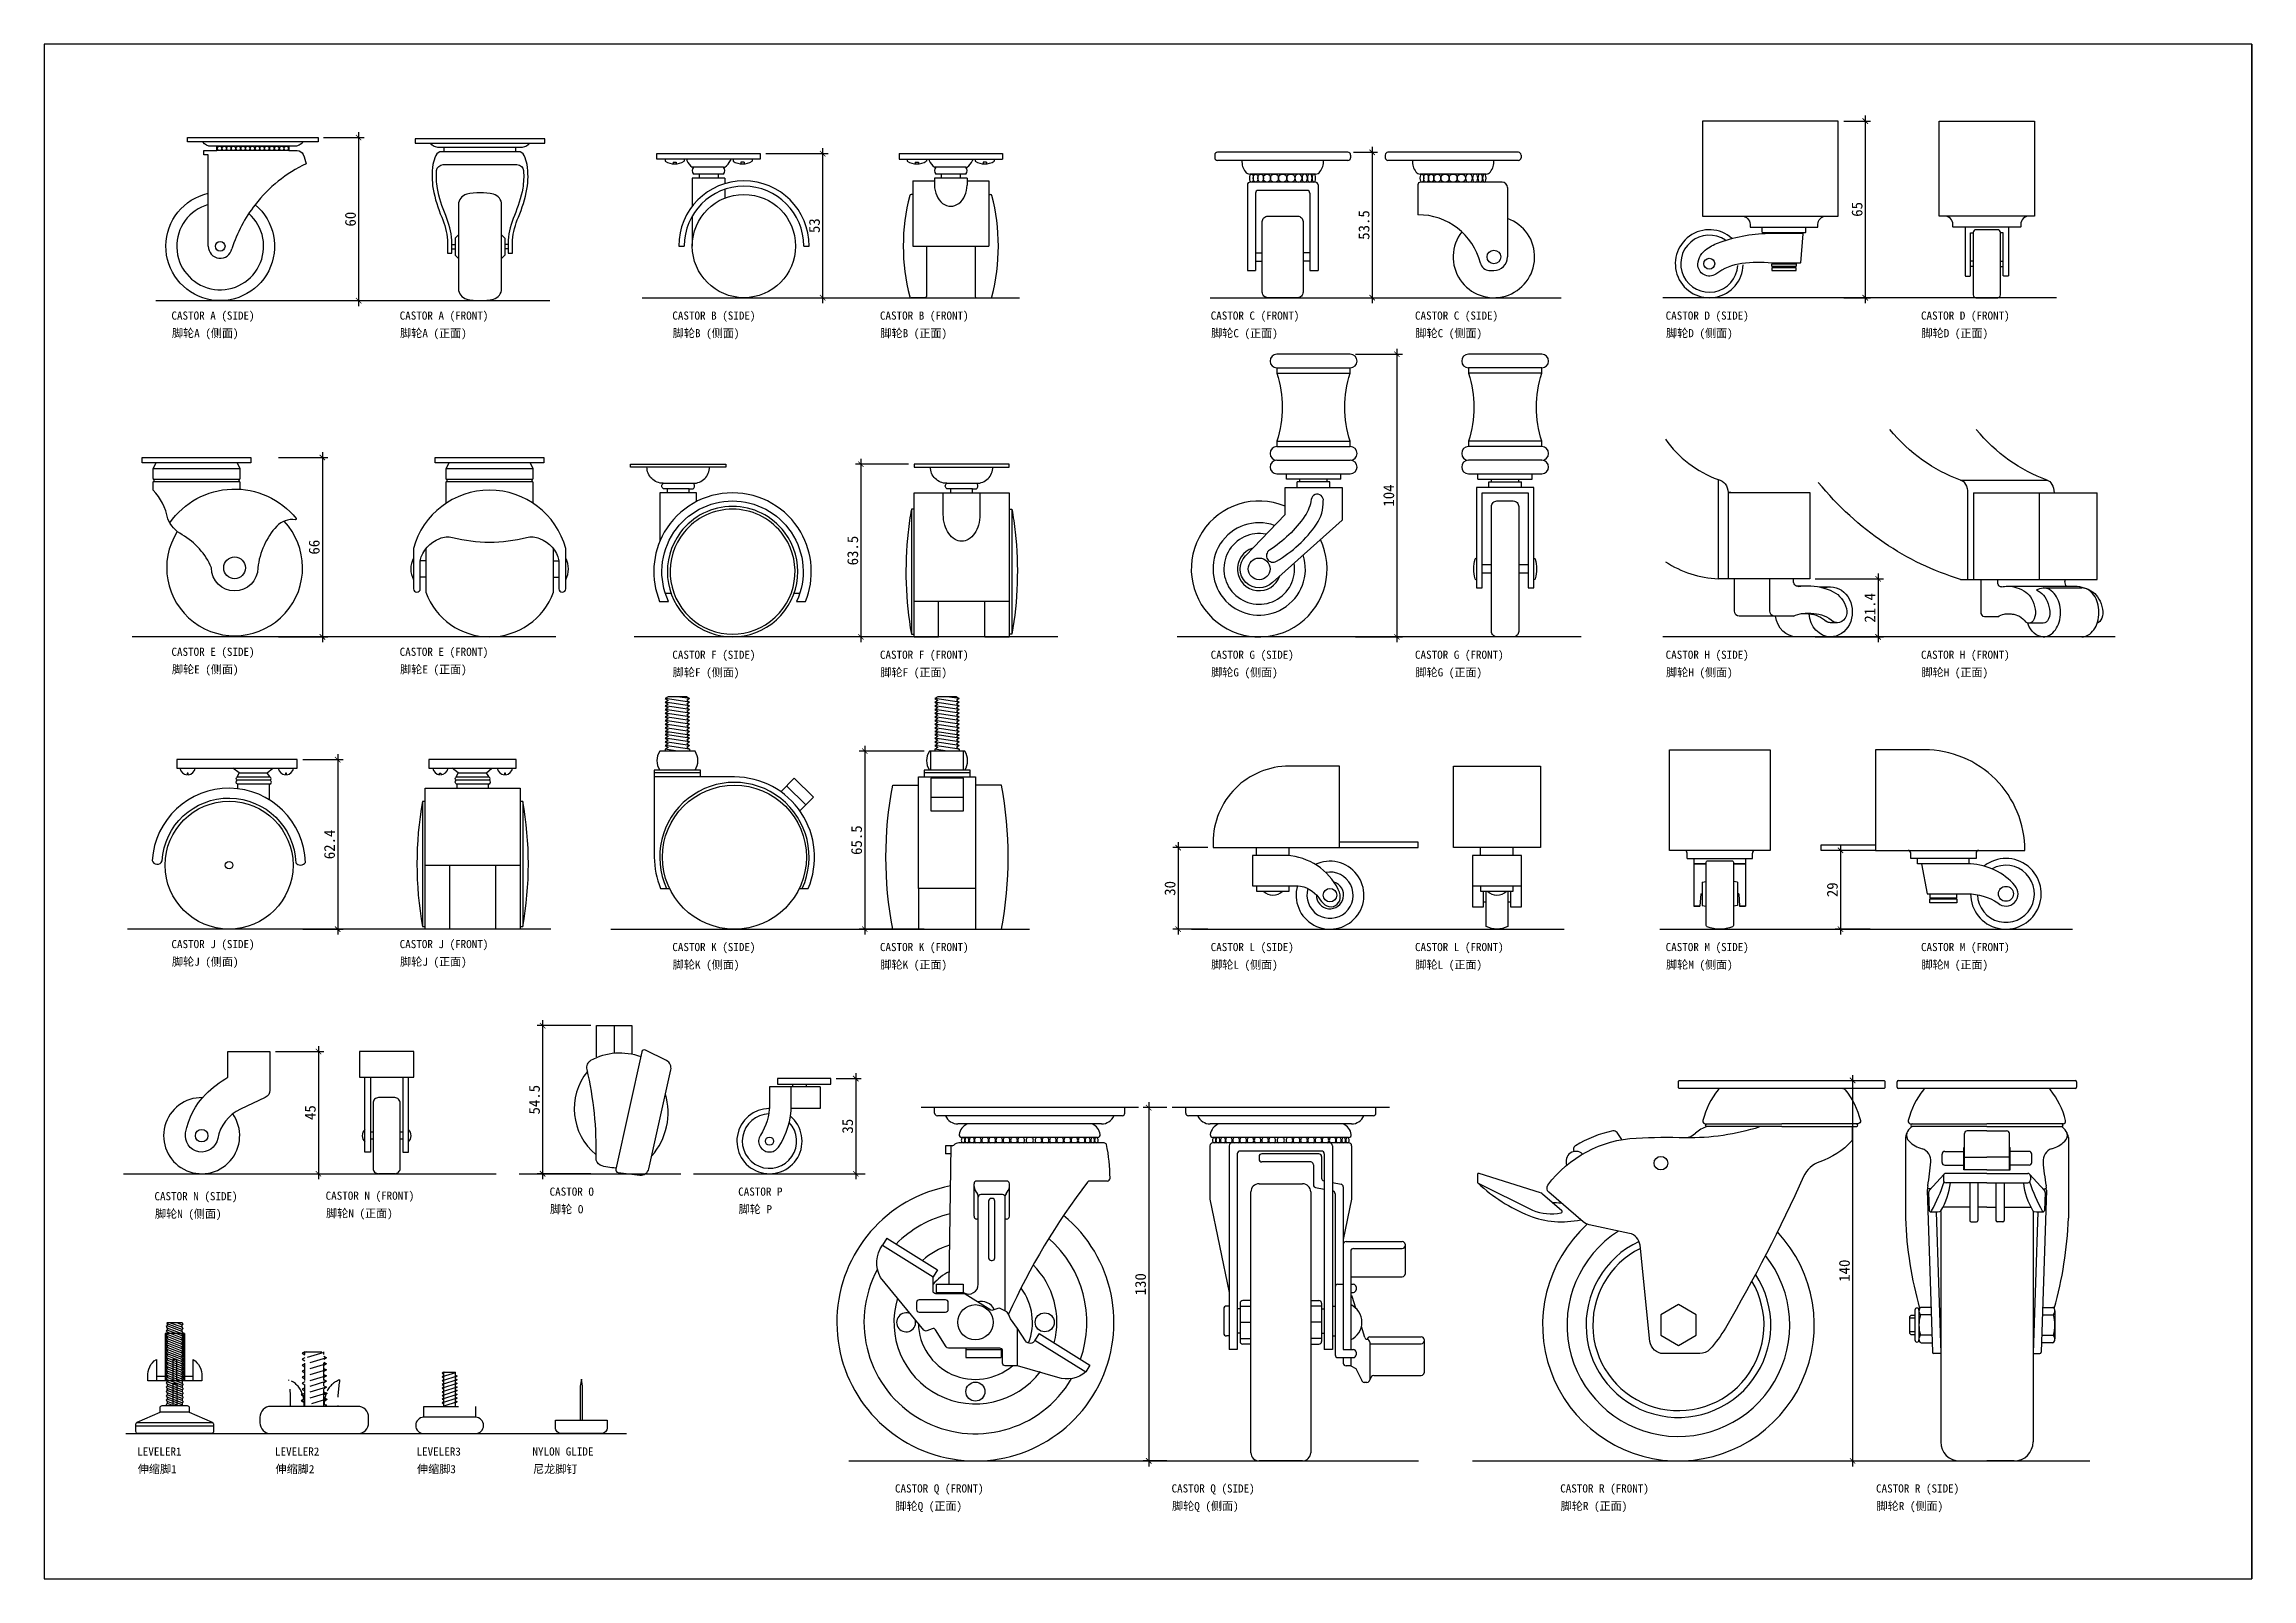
# Model space of a CAD drawing. Header units: millimetres. Extents: x -159360 to -156109, y -82746 to -81402.
# Drawn here: x -159360 to -158548, y -81967 to -81402 of the extents above; entities that cross this region are included whole.
import ezdxf
from ezdxf.enums import TextEntityAlignment as Align

# ---------------------------------------------------------------- set-up
doc = ezdxf.new("R2010")
doc.units = ezdxf.units.MM
doc.header["$LTSCALE"] = 2
doc.header["$MEASUREMENT"] = 0
doc.linetypes.add('HIDDEN', pattern=[9.525, 6.35, -3.175])
doc.linetypes.add('HIDDEN2', pattern=[4.7625, 3.175, -1.5875])
doc.layers.get('0').update_dxf_attribs({"linetype": 'CONTINUOUS'})
doc.layers.get('Defpoints').update_dxf_attribs({"linetype": 'CONTINUOUS'})
for name, color, linetype in [('FN-DIM', 141, 'CONTINUOUS'), ('LINE1', 41, 'CONTINUOUS'), ('LINE2', 142, 'CONTINUOUS'), ('LINE4', 134, 'CONTINUOUS')]:
    doc.layers.add(name, color=color, linetype=linetype)
doc.layers.add('标注', color=7, linetype='CONTINUOUS', lineweight=25)
doc.styles.add('HZ', font='simfang.ttf')
doc.styles.add('ROMANS', font='romans.shx', dxfattribs={"bigfont": 'hztxt'})
doc.dimstyles.new('DIM2', dxfattribs={"dimscale": 2, "dimtxt": 2, "dimasz": 1, "dimexe": 1, "dimexo": 1, "dimgap": 0.5, "dimtad": 1, "dimdec": 1, "dimzin": 13, "dimdsep": 46, "dimtxsty": 'ROMANS', "dimblk1": 'ARCHTICK', "dimblk2": 'ARCHTICK', "dimsah": 1, "dimcen": 2, "dimdle": 1, "dimclrd": 256, "dimclre": 256, "dimclrt": 22, "dimadec": 0, "dimazin": 0, "dimtfac": 1, "dimtdec": 1, "dimtmove": 2, "dimatfit": 3, "dimldrblk": 'ARCHTICK', "dimfxl": 1, "dimtolj": 1, "dimtzin": 13, "dimarcsym": 0})

msp = doc.modelspace()

# ---------------------------------------------------------------- texts
at = {"layer": '标注', "color": 0, "style": 'HZ'}
for s, p in [('CASTOR A (SIDE) ', (-159313.22, -81500.38)), ('CASTOR A (FRONT) ', (-159229.23, -81500.38)), ('CASTOR B (SIDE) ', (-159128.88, -81500.38)), ('CASTOR B (FRONT) ', (-159052.47, -81500.38)), ('CASTOR C (FRONT) ', (-158930.75, -81500.38)), ('CASTOR C (SIDE) ', (-158855.56, -81500.38)), ('CASTOR D (SIDE) ', (-158763.31, -81500.38)), ('CASTOR D (FRONT) ', (-158669.33, -81500.38)), ('脚轮A (侧面)', (-159313.03, -81506.86)), ('脚轮A (正面)', (-159229.05, -81506.86)), ('脚轮B (侧面)', (-159128.7, -81506.86)), ('脚轮B (正面)', (-159052.28, -81506.86)), ('脚轮C (正面)', (-158930.56, -81506.86)), ('脚轮C (侧面)', (-158855.38, -81506.86)), ('脚轮D (侧面)', (-158763.13, -81506.86)), ('脚轮D (正面)', (-158669.14, -81506.86)), ('CASTOR E (SIDE) ', (-159313.22, -81624.09)), ('脚轮E (侧面)', (-159313.03, -81630.57)), ('CASTOR E (FRONT) ', (-159229.23, -81624.09)), ('脚轮E (正面)', (-159229.05, -81630.57)), ('CASTOR F (SIDE) ', (-159128.88, -81625.17)), ('脚轮F (侧面)', (-159128.7, -81631.65)), ('CASTOR F (FRONT) ', (-159052.47, -81625.17)), ('脚轮F (正面)', (-159052.28, -81631.65)), ('CASTOR G (SIDE) ', (-158930.75, -81625.17)), ('脚轮G (侧面)', (-158930.56, -81631.65)), ('CASTOR G (FRONT) ', (-158855.56, -81625.17)), ('脚轮G (正面)', (-158855.38, -81631.65)), ('CASTOR H (SIDE) ', (-158763.31, -81625.17)), ('脚轮H (侧面)', (-158763.13, -81631.65)), ('CASTOR H (FRONT) ', (-158669.33, -81625.17)), ('脚轮H (正面)', (-158669.14, -81631.65)), ('CASTOR J (SIDE) ', (-159313.22, -81731.64)), ('CASTOR J (FRONT) ', (-159229.23, -81731.64)), ('CASTOR K (SIDE) ', (-159128.88, -81732.73)), ('CASTOR K (FRONT) ', (-159052.47, -81732.73)), ('CASTOR L (SIDE) ', (-158930.75, -81732.73)), ('CASTOR L (FRONT) ', (-158855.56, -81732.73)), ('CASTOR M (SIDE) ', (-158763.31, -81732.73)), ('CASTOR M (FRONT) ', (-158669.33, -81732.73)), ('脚轮J (侧面)', (-159313.03, -81738.12)), ('脚轮J (正面)', (-159229.05, -81738.12)), ('脚轮K (侧面)', (-159128.7, -81739.21)), ('脚轮K (正面)', (-159052.28, -81739.21)), ('脚轮L (侧面)', (-158930.56, -81739.21)), ('脚轮L (正面)', (-158855.38, -81739.21)), ('脚轮M (侧面)', (-158763.13, -81739.21)), ('脚轮M (正面)', (-158669.14, -81739.21)), ('CASTOR N (SIDE) ', (-159319.47, -81824.42)), ('CASTOR N (FRONT) ', (-159256.48, -81824.22)), ('CASTOR O', (-159174.05, -81822.73)), ('CASTOR P ', (-159104.64, -81822.73)), ('脚轮N (侧面)', (-159319.28, -81830.9)), ('脚轮N (正面)', (-159256.29, -81830.7)), ('脚轮 O', (-159173.87, -81829.21)), ('脚轮 P', (-159104.45, -81829.21)), ('LEVELER1', (-159325.81, -81918.35)), ('LEVELER2', (-159275.1, -81918.35)), ('LEVELER3', (-159223.02, -81918.35)), ('NYLON GLIDE ', (-159180.35, -81918.35)), ('伸缩脚1', (-159325.62, -81924.83)), ('伸缩脚2', (-159274.91, -81924.83)), ('伸缩脚3', (-159222.83, -81924.83)), ('尼龙脚钉', (-159180.16, -81924.83)), ('CASTOR Q (FRONT)  ', (-159046.94, -81931.94)), ('CASTOR Q (SIDE) ', (-158945.15, -81931.94)), ('CASTOR R (FRONT)  ', (-158802.11, -81931.94)), ('CASTOR R (SIDE) ', (-158685.87, -81931.94)), ('脚轮Q (正面)', (-159046.76, -81938.42)), ('脚轮Q (侧面)', (-158944.96, -81938.42)), ('脚轮R (正面)', (-158801.93, -81938.42)), ('脚轮R (侧面)', (-158685.69, -81938.42))]:
    msp.add_text(s, height=3, dxfattribs=at).set_placement(p, align=Align.TOP_LEFT)

# ---------------------------------------------------------------- blocks, each defined once
blk = doc.blocks.new('CASTOR A(SIDE) 脚轮A(侧面)')
blk.add_line((-16.4, -40), (-16.4, -20.49))
blk.add_lwpolyline([(16.33, -4.8, -0.297188), (18.52, -6.23, -0.053319), (19.6, -9.6, 0.11601), (0.87, -24.69, -4.266142), (-16.4, -20.49), (-16.4, -6.4), (-18, -6.4), (-18, -4.8), (-13.26, -4.8), (-13.26, -3.2), (-15.2, -3.2, -0.270215), (-18.4, -1.6), (-24, -1.6), (-24, 0), (24, 0), (24, -1.6), (18.4, -1.6, -0.270215), (15.2, -3.2), (13.26, -3.2), (13.26, -4.8)], format="xyb", close=True)
for centre, radius, start, end in [((42.32, -56.95), 52.52, 142.10561, 162.23701), ((-12, -40), 4.4, 180, 347.81243)]:
    blk.add_arc(centre, radius, start, end)
at = {"layer": 'LINE1'}
for p, q in [((18.4, -1.6), (-18.4, -1.6)), ((13.26, -3.2), (-13.26, -3.2)), ((13.26, -4.8), (-13.26, -4.8))]:
    blk.add_line(p, q, dxfattribs=at)
for centre, radius in [((-12.22, -4), 0.8), ((-10.52, -4), 0.8), ((-8.82, -4), 0.8), ((-7.13, -4), 0.8), ((-5.36, -4), 0.8), ((-3.58, -4), 0.8), ((-1.88, -4), 0.8), ((-0.15, -4), 0.8), ((1.68, -4), 0.8), ((3.42, -4), 0.8), ((5.16, -4), 0.8), ((7.01, -4), 0.8), ((8.82, -4), 0.8), ((10.64, -4), 0.8), ((12.33, -4), 0.8), ((-12, -40), 1.78)]:
    blk.add_circle(centre, radius, dxfattribs=at)
blk.add_arc((-12, -40), 16, 105.96201, 48.84851, dxfattribs=at)
blk = doc.blocks.new('CASTOR A(FRONT) 脚轮A(正面)')
blk.add_lwpolyline([(23.84, -1.59), (23.84, 0), (-23.84, 0), (-23.84, -1.59)], close=True)
for points in [[(10.33, -42.11), (11.92, -42.11), (11.92, -37.34, -0.072839), (14.1, -28.89, 0.052713), (17.28, -18.51, 0.078022), (17.33, -9.53, 0.053319), (16.26, -6.19, 0.297188), (14.08, -4.77), (-14.08, -4.77, 0.297188), (-16.26, -6.19, 0.053319), (-17.33, -9.53, 0.078022), (-17.28, -18.51, 0.052713), (-14.1, -28.89, -0.072839), (-11.92, -37.34), (-11.92, -42.11), (-10.33, -42.11), (-10.33, -37.39, 0.075937), (-12.64, -28.27, -0.052379), (-15.71, -18.26, -0.059933), (-15.98, -11.73, -0.391267), (-13.6, -9.53), (13.6, -9.53, -0.391267), (15.98, -11.73, -0.059336), (15.72, -18.21, -0.052751), (12.63, -28.28, 0.075872), (10.33, -37.39)], [(4.92, -58.99, 0.345429), (7.95, -55.14), (7.95, -24.32, 0.345429), (4.92, -20.46, 0.120786), (-4.92, -20.46, 0.345429), (-7.95, -24.32), (-7.95, -55.14, 0.345429), (-4.92, -58.99, 0.120786)]]:
    blk.add_lwpolyline(points, format="xyb", close=True)
at = {"layer": 'LINE1'}
for p, q in [((-13.16, -4.77), (-13.16, -3.18)), ((13.16, -4.77), (13.16, -3.18)), ((-10.33, -38.93), (-9.14, -38.93)), ((-10.33, -40.52), (-9.14, -40.52)), ((-9.14, -36.55), (-7.95, -35.36)), ((-9.14, -36.55), (-9.14, -42.9)), ((9.14, -36.55), (7.95, -35.36)), ((9.14, -36.55), (9.14, -42.9)), ((10.33, -38.93), (9.14, -38.93)), ((10.33, -40.52), (9.14, -40.52)), ((-9.14, -42.9), (-7.95, -44.1)), ((9.14, -42.9), (7.95, -44.1))]:
    blk.add_line(p, q, dxfattribs=at)
blk.add_lwpolyline([(18.27, -1.59, -0.236068), (15.55, -3.18), (-15.55, -3.18, -0.236068), (-18.27, -1.59)], format="xyb", dxfattribs=at)
blk = doc.blocks.new('CASTOR B(FRONT) 脚轮B(正面)')
for p, q in [((-19, 0), (19, 0)), ((-19, 0), (-19, -2)), ((19, 0), (19, -2)), ((-19, -2), (19, -2)), ((-8, -2), (-8, -2.5)), ((8, -2), (8, -2.5)), ((-14, -15), (-14.62, -15)), ((-14, -10), (-14, -34)), ((-14, -10), (-6, -10)), ((6, -9), (-6, -9)), ((6, -10), (14, -10)), ((14, -10), (14, -34)), ((14, -15), (14.62, -15)), ((-14, -34), (14, -34)), ((-9, -34), (-9, -52.5)), ((9, -34), (9, -52.5)), ((-9.5, -53), (-14.62, -53)), ((9.5, -53), (14.62, -53))]:
    blk.add_line(p, q)
for centre, radius, start, end in [((55.95, -34), 73.45, 165.30945, 194.69055), ((-14.62, -15.5), 0.5, 90, 165.30945), ((14.62, -15.5), 0.5, 14.69055, 90), ((-55.95, -34), 73.45, 345.30945, 14.69055), ((-14.62, -52.5), 0.5, 194.69055, 270), ((-9.5, -52.5), 0.5, 270, 0), ((9.5, -52.5), 0.5, 180, 270), ((14.62, -52.5), 0.5, 270, 345.30945)]:
    blk.add_arc(centre, radius, start, end)
at = {"layer": 'LINE1'}
for p, q in [((-16, -2), (-16, -2.8)), ((-13.1, -3.1), (-11.9, -3.1)), ((-13.1, -3.1), (-13.1, -3.77)), ((-11.9, -3.1), (-11.9, -3.77)), ((-9, -2), (-9, -2.8)), ((-5.5, -5), (-6, -5)), ((5.5, -5), (-5.5, -5)), ((5.5, -7.5), (-5.5, -7.5)), ((-3.5, -7.5), (-3.5, -9)), ((3.5, -7.5), (3.5, -9)), ((5.5, -5), (6, -5)), ((9, -2), (9, -2.8)), ((11.9, -3.1), (11.9, -3.77)), ((13.1, -3.1), (11.9, -3.1)), ((13.1, -3.1), (13.1, -3.77)), ((16, -2), (16, -2.8)), ((-6, -9), (-6, -11.54)), ((6, -9), (6, -11.54))]:
    blk.add_line(p, q, dxfattribs=at)
for centre, radius, start, end in [((-12.5, 2.83), 6.62, 238.10921, 301.89079), ((-1.79, 0.42), 6.86, 205.16785, 232.15176), ((-4.19, -6.25), 1.81, 136.39718, 223.60282), ((4.19, -6.25), 1.81, 316.39718, 43.60282), ((1.79, 0.42), 6.86, 307.84824, 334.83215), ((12.5, 2.83), 6.62, 238.10921, 301.89079)]:
    blk.add_arc(centre, radius, start, end, dxfattribs=at)
blk.add_ellipse((0, -11.54), major_axis=(0, -7.79), ratio=0.769881, start_param=4.712389, end_param=7.853982, dxfattribs=at)
blk = doc.blocks.new('CASTOR J(SIDE) 脚轮J(侧面)')
blk.add_lwpolyline([(-22.17, 0), (-22.17, -3.14), (22.17, -3.14), (22.17, 0)], close=True)
blk.add_lwpolyline([(21.61, -37.92, 0.516496), (25.21, -37.79, 0.953235), (-31.21, -37.05, 0.730039), (-27.61, -37.27, -0.953235)], format="xyb", close=True)
blk.add_circle((-2.94, -38.83), 23.54)
at = {"layer": 'LINE1'}
for p, q in [((12.18, -6.39), (0.07, -6.39)), ((12.18, -7.57), (0.07, -7.57)), ((0.73, -4.83), (11.13, -4.83)), ((12.31, -9), (0.2, -9)), ((0.34, -10.73), (0.34, -9)), ((11.85, -9.08), (11.85, -14.76))]:
    blk.add_line(p, q, dxfattribs=at)
for points in [[(-18.35, -4.97), (-18.35, -5.54)], [(-17.96, -5.53), (-17.96, -4.97), (-18.35, -4.97)], [(18.24, -5.53), (18.24, -4.97), (17.85, -4.97)], [(17.85, -4.97), (17.85, -5.54)]]:
    blk.add_lwpolyline(points, dxfattribs=at)
for points in [[(0.2, -9, -0.605249), (0.07, -7.57, -0.627034), (0.07, -6.39), (0.73, -4.83), (-1.5, -3.14)], [(12.31, -9, 0.539354), (12.18, -7.57, 0.57274), (12.18, -6.39), (11.13, -4.83), (13.16, -3.14)]]:
    blk.add_lwpolyline(points, format="xyb", dxfattribs=at)
blk.add_circle((-2.94, -38.83), 1.38, dxfattribs=at)
for centre, start, end in [((-18.22, -2.68), 189.15549, 267.46765), ((-18.22, -2.68), 275.30895, 350.84451), ((17.98, -2.68), 189.15549, 267.46765), ((17.98, -2.68), 275.30895, 350.84451)]:
    blk.add_arc(centre, 2.86, start, end, dxfattribs=at)
blk = doc.blocks.new('CASTOR J(FRONT) 脚轮J(正面)')
for p, q in [((-5.75, -10.53), (-5.76, -9)), ((-5.75, -10.53), (5.75, -10.53)), ((5.75, -9.08), (5.75, -10.53)), ((-17.5, -38.78), (17.5, -38.78))]:
    blk.add_line(p, q)
blk.add_lwpolyline([(16.07, -3.14), (16.07, 0), (-16.07, 0), (-16.07, -3.14)], close=True)
for points in [[(-5.89, -9, -0.605249), (-6.02, -7.57, -0.627034), (-6.02, -6.39), (-5.37, -4.83), (-7.59, -3.14)], [(6.21, -9, 0.539354), (6.08, -7.57, 0.57274), (6.08, -6.39), (5.04, -4.83), (7.07, -3.14)]]:
    blk.add_lwpolyline(points, format="xyb")
blk.add_lwpolyline([(-8.5, -38.78), (-8.5, -62.37), (-17.5, -62.37), (-17.5, -10.53), (17.5, -10.53), (17.5, -62.37), (8.5, -62.37), (8.5, -38.78)])
at = {"layer": 'LINE1'}
for p, q in [((6.08, -6.39), (-6.02, -6.39)), ((6.08, -7.57), (-6.02, -7.57)), ((-5.37, -4.83), (5.04, -4.83)), ((6.21, -9), (-5.89, -9))]:
    blk.add_line(p, q, dxfattribs=at)
at = {"layer": 'LINE1', "extrusion": (-1, 0, 1e-16)}
for p, q in [((-18.5, -15.37), (-18.5, -61.37)), ((18.5, -15.37), (18.5, -61.37))]:
    blk.add_line(p, q, dxfattribs=at)
at = {"layer": 'LINE1'}
for points in [[(-12.15, -5.53), (-12.15, -4.97), (-11.76, -4.97)], [(-11.76, -4.97), (-11.76, -5.54)], [(12.15, -5.53), (12.15, -4.97), (11.76, -4.97)], [(11.76, -4.97), (11.76, -5.54)]]:
    blk.add_lwpolyline(points, dxfattribs=at)
for points in [[(-17.5, -15.37), (-18.5, -15.37, 0.086957), (-18.5, -61.37), (-17.5, -61.37)], [(17.5, -61.37), (18.5, -61.37, 0.086957), (18.5, -15.37), (17.5, -15.37)]]:
    blk.add_lwpolyline(points, format="xyb", dxfattribs=at)
for centre, start, end in [((-11.88, -2.68), 189.15549, 264.69105), ((-11.88, -2.68), 272.53235, 350.84451), ((11.88, -2.68), 189.15549, 267.46765), ((11.88, -2.68), 275.30895, 350.84451)]:
    blk.add_arc(centre, 2.86, start, end, dxfattribs=at)
blk = doc.blocks.new('CASTOR K(SIDE) 脚轮K(侧面)')
for points in [[(6.5, -7, 0.298616), (6.5, 0), (-6.5, 0, 0.298616), (-6.5, -7)], [(44.87, -50.5), (48.17, -50.5, 0.537004), (21, -9.5), (-8.5, -9.5), (-8.5, -39, 0.100448), (-6.17, -50.5), (-2.87, -50.5)]]:
    blk.add_lwpolyline(points, format="xyb")
blk.add_lwpolyline([(8.5, -9.5), (8.5, -7), (-8.5, -7), (-8.5, -9.5)])
blk.add_circle((21, -39), 26.5)
at = {"layer": 'LINE1'}
for p, q in [((-3.43, 20), (-4.5, 19.33)), ((-4.5, 19.33), (-3.43, 18.65)), ((4.5, 17.97), (-4.5, 19.33)), ((-3.43, 18.65), (-4.5, 17.97)), ((-4.5, 17.97), (-3.43, 17.3)), ((4.5, 16.62), (-4.5, 17.97)), ((-3.43, 17.3), (-4.5, 16.62)), ((-4.5, 16.62), (-3.43, 15.95)), ((4.5, 15.28), (-4.5, 16.62)), ((3.43, 20), (-3.43, 20)), ((4.5, 19.33), (0, 20)), ((3.43, 20), (4.5, 19.33)), ((4.5, 19.33), (3.43, 18.65)), ((3.43, 18.65), (4.5, 17.97)), ((4.5, 17.97), (3.43, 17.3)), ((3.43, 17.3), (4.5, 16.62)), ((4.5, 16.62), (3.43, 15.95)), ((-3.43, 15.95), (-4.5, 15.28)), ((-4.5, 15.28), (-3.43, 14.6)), ((4.5, 13.92), (-4.5, 15.28)), ((-3.43, 14.6), (-4.5, 13.92)), ((4.5, 12.58), (-4.5, 13.92)), ((-4.5, 13.92), (-3.43, 13.25)), ((-3.43, 13.25), (-4.5, 12.58)), ((-4.5, 12.58), (-3.43, 11.9)), ((4.5, 11.22), (-4.5, 12.58)), ((-3.43, 11.9), (-4.5, 11.22)), ((-4.5, 11.22), (-3.43, 10.55)), ((4.5, 9.88), (-4.5, 11.22)), ((-3.43, 10.55), (-4.5, 9.88)), ((-4.5, 9.88), (-3.43, 9.2)), ((4.5, 8.53), (-4.5, 9.88)), ((-3.43, 9.2), (-4.5, 8.53)), ((-4.5, 8.53), (-3.43, 7.85)), ((4.5, 7.17), (-4.5, 8.53)), ((3.43, 15.95), (4.5, 15.28)), ((4.5, 15.28), (3.43, 14.6)), ((3.43, 14.6), (4.5, 13.92)), ((4.5, 13.92), (3.43, 13.25)), ((3.43, 13.25), (4.5, 12.58)), ((4.5, 12.58), (3.43, 11.9)), ((3.43, 11.9), (4.5, 11.22)), ((4.5, 11.22), (3.43, 10.55)), ((3.43, 10.55), (4.5, 9.88)), ((4.5, 9.88), (3.43, 9.2)), ((3.43, 9.2), (4.5, 8.53)), ((4.5, 8.53), (3.43, 7.85)), ((-3.43, 7.85), (-4.5, 7.17)), ((-4.5, 7.17), (-3.43, 6.75)), ((4.5, 5.83), (-4.5, 7.17)), ((-3.43, 6.75), (-4.5, 6.08)), ((-4.5, 6.08), (-3.43, 5.4)), ((4.5, 4.72), (-4.5, 6.08)), ((-3.43, 5.4), (-4.5, 4.72)), ((-4.5, 4.72), (-3.43, 4.05)), ((4.5, 3.38), (-4.5, 4.72)), ((-3.43, 4.05), (-4.5, 3.38)), ((-4.5, 3.38), (-3.43, 2.7)), ((4.5, 2.03), (-4.5, 3.38)), ((-3.43, 2.7), (-4.5, 2.03)), ((-4.5, 2.03), (-3.43, 1.35)), ((4.5, 0.67), (-4.5, 2.03)), ((-3.43, 1.35), (-4.5, 0.67)), ((-4.5, 0.67), (-4.5, 0)), ((0, 0), (-4.5, 0.67)), ((3.43, 7.85), (4.5, 7.17)), ((4.5, 7.17), (3.43, 6.5)), ((3.43, 6.5), (4.5, 5.83)), ((4.5, 5.83), (3.43, 5.4)), ((3.43, 5.4), (4.5, 4.72)), ((4.5, 4.72), (3.43, 4.05)), ((3.43, 4.05), (4.5, 3.38)), ((4.5, 3.38), (3.43, 2.7)), ((3.43, 2.7), (4.5, 2.03)), ((4.5, 2.03), (3.43, 1.35)), ((3.43, 1.35), (4.5, 0.67)), ((4.5, 0.67), (4.5, 0)), ((8.5, -8), (-8.5, -8)), ((38.02, -14.91), (43.03, -9.9)), ((47.27, -19.8), (40.2, -12.73)), ((50.1, -16.97), (43.03, -9.9)), ((45.09, -21.98), (50.1, -16.97))]:
    blk.add_line(p, q, dxfattribs=at)
blk.add_arc((21, -39), 27.5, 335.28015, 204.71985, dxfattribs=at)
blk = doc.blocks.new('CASTOR C(FRONT) 脚轮C(正面)')
for p, q in [((24, 0), (-24, 0)), ((-25, -1), (-25, -2)), ((24, -3), (-24, -3)), ((12.12, -8), (-12.12, -8)), ((25, -1), (25, -2)), ((-13, -12), (-13, -43.5)), ((12, -11), (-12, -11)), ((-10, -15), (-10, -43.5)), ((9, -14), (-9, -14)), ((10, -15), (10, -43.5)), ((13, -12), (13, -43.5)), ((-13, -43.5), (-10, -43.5)), ((10, -43.5), (13, -43.5))]:
    blk.add_line(p, q)
blk.add_lwpolyline([(-7.5, -25.5, -0.414214), (-5.5, -23.5), (5.5, -23.5, -0.414214), (7.5, -25.5), (7.5, -51.5, -0.414214), (5.5, -53.5), (-5.5, -53.5, -0.414214), (-7.5, -51.5)], format="xyb", close=True)
for centre, radius, start, end in [((-24, -1), 1, 90, 180), ((24, -1), 1, 0, 90), ((-24, -2), 1, 180, 270), ((-8.67, -3.37), 6.34, 176.66151, 217.33513), ((-12.12, -6), 2, 217.33513, 270), ((12.12, -6), 2, 270, 322.66487), ((8.67, -3.37), 6.34, 322.66487, 3.33849), ((24, -2), 1, 270, 0), ((-12, -12), 1, 90, 180), ((-9, -15), 1, 90, 180), ((9, -15), 1, 0, 90), ((12, -12), 1, 0, 90)]:
    blk.add_arc(centre, radius, start, end)
at = {"layer": 'LINE1'}
for p, q in [((-10, -37), (-7.5, -37)), ((-10, -40), (-7.5, -40)), ((10, -37), (7.5, -37)), ((10, -40), (7.5, -40))]:
    blk.add_line(p, q, dxfattribs=at)
for centre in [(-3, -9.5), (0, -9.5), (3, -9.5)]:
    blk.add_circle(centre, 1.5, dxfattribs=at)
for centre, ratio in [((-11.49, -9.5), 0.425082), ((-9.97, -9.5), 0.586594), ((-8.1, -9.5), 0.661445), ((-5.81, -9.5), 0.870239)]:
    blk.add_ellipse(centre, major_axis=(0, 1.5), ratio=ratio, dxfattribs=at)
at = {"layer": 'LINE1', "extrusion": (0, 0, -1)}
for centre, ratio in [((5.81, -9.5), 0.870239), ((8.1, -9.5), 0.661445), ((9.97, -9.5), 0.586594), ((11.49, -9.5), 0.425082)]:
    blk.add_ellipse(centre, major_axis=(0, 1.5), ratio=ratio, dxfattribs=at)
blk = doc.blocks.new('CASTOR C(SIDE) 脚轮C(侧面)')
for p, q in [((24, 0), (-24, 0)), ((-25, -1), (-25, -2)), ((24, -3), (-24, -3)), ((12.12, -8), (-12.12, -8)), ((25, -1), (25, -2)), ((-13, -12), (-13, -23)), ((18, -11), (-12, -11)), ((20, -13), (20, -38.5)), ((13.18, -43.5), (15, -43.5))]:
    blk.add_line(p, q)
for centre, radius, start, end in [((-24, -1), 1, 90, 180), ((-24, -2), 1, 180, 270), ((-8.67, -3.37), 6.34, 176.66151, 217.33513), ((-12.12, -6), 2, 217.33513, 270), ((12.12, -6), 2, 270, 322.66487), ((8.67, -3.37), 6.34, 322.66487, 3.33849), ((24, -1), 1, 0, 90), ((24, -2), 1, 270, 0), ((-12, -12), 1, 90, 180), ((18, -13), 2, 0, 90), ((-12.82, -46.53), 23.53, 14.0667, 90.4323), ((15, -38.5), 15, 142.03747, 70.52878), ((15, -38.5), 5, 270, 0), ((13.57, -39.82), 3.7, 195.56718, 263.97818)]:
    blk.add_arc(centre, radius, start, end)
at = {"layer": 'LINE1'}
for centre, radius in [((-3, -9.5), 1.5), ((0, -9.5), 1.5), ((3, -9.5), 1.5), ((15, -38.5), 2.5)]:
    blk.add_circle(centre, radius, dxfattribs=at)
for centre, ratio in [((-11.49, -9.5), 0.425082), ((-9.97, -9.5), 0.586594), ((-8.1, -9.5), 0.661445), ((-5.81, -9.5), 0.870239)]:
    blk.add_ellipse(centre, major_axis=(0, 1.5), ratio=ratio, dxfattribs=at)
at = {"layer": 'LINE1', "extrusion": (0, 0, -1)}
for centre, ratio in [((5.81, -9.5), 0.870239), ((8.1, -9.5), 0.661445), ((9.97, -9.5), 0.586594), ((11.49, -9.5), 0.425082)]:
    blk.add_ellipse(centre, major_axis=(0, 1.5), ratio=ratio, dxfattribs=at)
blk = doc.blocks.new('CASTOR D(SIDE) 脚轮D(侧面)')
for p, q in [((-8, -5.9), (-8, -4.1)), ((7.8, -6.1), (-7.8, -6.1)), ((-3.5, -6.3), (-3.5, -6.1)), ((3.5, -6.3), (3.5, -6.1)), ((8, -5.9), (8, -4.1))]:
    blk.add_line(p, q)
blk.add_lwpolyline([(-30, 0), (20, 0), (20, 35), (-30, 35)], close=True)
blk.add_lwpolyline([(-15.5, 0, -0.414214), (-12.5, -3), (-12.5, -3.9, 0.414214), (-12.3, -4.1), (12.3, -4.1, 0.414214), (12.5, -3.9), (12.5, -3, -0.414214), (15.5, 0)], format="xyb")
blk.add_lwpolyline([(-25.08, -21.3, -0.61065), (-31.71, -17.68, -0.239011), (-28.34, -12.05, -0.070949), (-23.52, -9.54, -0.084592), (-4.5, -6.3), (6.78, -6.3, -0.441024), (6.98, -6.52), (6.02, -17.12, -0.387902), (5.82, -17.3), (-4.5, -17.3, 0.060129), (-15.47, -17.42, 0.127014), (-25.08, -21.3)], format="xyb", close=True)
for centre, radius, start, end in [((-27.5, -17.5), 12.5, 48.07657, 358.19882), ((-7.8, -5.9), 0.2, 180, 270), ((7.8, -5.9), 0.2, 270, 0)]:
    blk.add_arc(centre, radius, start, end)
at = {"layer": 'LINE1'}
for p, q in [((-3.5, -17.5), (-3.5, -17.3)), ((-3.5, -19), (-3.5, -18.5)), ((3.5, -17.5), (3.5, -17.3)), ((3.5, -19), (3.5, -18.5))]:
    blk.add_line(p, q, dxfattribs=at)
for points in [[(4.3, -17.5, -0.414214), (4.5, -17.7), (4.5, -18.3, -0.414214), (4.3, -18.5), (-4.3, -18.5, -0.414214), (-4.5, -18.3), (-4.5, -17.7, -0.414214), (-4.3, -17.5)], [(4.3, -20, 0.414214), (4.5, -19.8), (4.5, -19.2, 0.414214), (4.3, -19), (-4.3, -19, 0.414214), (-4.5, -19.2), (-4.5, -19.8, 0.414214), (-4.3, -20)]]:
    blk.add_lwpolyline(points, format="xyb", close=True, dxfattribs=at)
blk.add_circle((-27.5, -17.5), 2, dxfattribs=at)
blk.add_arc((-27.5, -17.5), 10.5, 55.21222, 356.28379, dxfattribs=at)
blk = doc.blocks.new('CASTOR D(FRONT) 脚轮D(正面)')
blk.add_lwpolyline([(-17.5, 35), (17.5, 35), (17.5, 0), (-17.5, 0)], close=True)
blk.add_lwpolyline([(-4, -5, 0.414214), (-5, -6), (-5, -29, 0.414214), (-4, -30), (4, -30, 0.414214), (5, -29), (5, -6, 0.414214), (4, -5)], format="xyb", close=True)
at = {"layer": 'LINE1'}
for p, q in [((-5, -16.5), (-6, -16.5)), ((-5, -18.5), (-6, -18.5)), ((5, -16.5), (6, -16.5)), ((5, -18.5), (6, -18.5))]:
    blk.add_line(p, q, dxfattribs=at)
for points in [[(15.5, 0, 0.414214), (12.5, -3), (12.5, -3.9, -0.414214), (12.3, -4.1), (-12.3, -4.1, -0.414214), (-12.5, -3.9), (-12.5, -3, 0.414214), (-15.5, 0)], [(-8, -4.1), (-8, -21.83, 0.414214), (-7.8, -22.03), (-6.2, -22.03, 0.414214), (-6, -21.83), (-6, -6.1), (-5, -6.1)], [(8, -4.1), (8, -21.83, -0.414214), (7.8, -22.03), (6.2, -22.03, -0.414214), (6, -21.83), (6, -6.1), (5, -6.1)]]:
    blk.add_lwpolyline(points, format="xyb", dxfattribs=at)
blk = doc.blocks.new('CASTOR G(SIDE) 脚轮G(侧面)')
for p, q in [((-10, -46), (-10, -44)), ((10, -46), (-10, -46)), ((-6, -49), (-6, -47)), ((-5, -47), (-5, -46)), ((5, -47), (5, -46)), ((6, -49), (6, -47)), ((10, -46), (10, -44))]:
    blk.add_line(p, q)
for points in [[(13.5, -44, 1), (13.5, -39, 1), (13.5, -34), (13.5, -32, -0.16), (13.5, -7), (13.5, -5, 1), (13.5, 0), (-13.5, 0, 1), (-13.5, -5), (-13.5, -7, -0.16), (-13.5, -32), (-13.5, -34, 1), (-13.5, -39, 1), (-13.5, -44)], [(-25.05, -74.15), (-10.5, -59), (-10.5, -49), (10.5, -49), (10.5, -61), (-15.11, -84.01, -0.984047)]]:
    blk.add_lwpolyline(points, format="xyb", close=True)
blk.add_arc((-20, -79), 25, 67.66632, 25.69164)
at = {"layer": 'LINE1'}
for p, q in [((-13.5, -5), (13.5, -5)), ((-13.5, -7), (13.5, -7)), ((-13.5, -32), (13.5, -32)), ((-13.5, -34), (13.5, -34)), ((-13.5, -39), (13.5, -39)), ((6, -47), (-6, -47))]:
    blk.add_line(p, q, dxfattribs=at)
blk.add_lwpolyline([(-16.21, -72.1, 1), (-13.63, -76.15, 0.111515), (1.07, -62.54, 0.156683), (3.6, -54.08, 1), (-0.83, -53.43, -0.114746), (-3.21, -59.52, -0.100479)], format="xyb", close=True, dxfattribs=at)
blk.add_circle((-20, -79), 4, dxfattribs=at)
for radius, start, end in [(17, 70.47794, 17.64403), (13, 78.74117, 9.39007), (8, 107.20718, 340.98179)]:
    blk.add_arc((-20, -79), radius, start, end, dxfattribs=at)
blk = doc.blocks.new('CASTOR G(FRONT) 脚轮G(正面)')
for p, q in [((-10, -46), (-10, -44)), ((-10, -46), (10, -46)), ((10, -46), (10, -44))]:
    blk.add_line(p, q)
for points in [[(13.5, -44, 1), (13.5, -39, 1), (13.5, -34), (13.5, -32, -0.16), (13.5, -7), (13.5, -5, 1), (13.5, 0), (-13.5, 0, 1), (-13.5, -5), (-13.5, -7, -0.16), (-13.5, -32), (-13.5, -34, 1), (-13.5, -39, 1), (-13.5, -44)], [(5, -102, -0.414214), (3, -104), (-3, -104, -0.414214), (-5, -102), (-5, -56, -0.414214), (-3, -54), (3, -54, -0.414214), (5, -56)]]:
    blk.add_lwpolyline(points, format="xyb", close=True)
blk.add_lwpolyline([(-10.5, -86), (-8.5, -86), (-8.5, -51), (8.5, -51), (8.5, -86), (10.5, -86), (10.5, -49), (-10.5, -49)], close=True)
at = {"layer": 'LINE1'}
for p, q in [((13.5, -5), (-13.5, -5)), ((13.5, -7), (-13.5, -7)), ((13.5, -32), (-13.5, -32)), ((13.5, -34), (-13.5, -34)), ((13.5, -39), (-13.5, -39)), ((-6, -47), (6, -47)), ((-6, -49), (-6, -47)), ((-5, -47), (-5, -46)), ((5, -47), (5, -46)), ((6, -49), (6, -47)), ((-5, -77.5), (-8.5, -77.5)), ((-5, -80.5), (-8.5, -80.5)), ((8.5, -77.5), (5, -77.5)), ((8.5, -80.5), (5, -80.5))]:
    blk.add_line(p, q, dxfattribs=at)
for points in [[(-10.5, -83), (-10.61, -83, -0.348831), (-11.09, -82.61, -0.11463), (-11.09, -75.39, -0.348831), (-10.61, -75), (-10.5, -75)], [(10.5, -75), (10.61, -75, -0.348831), (11.09, -75.39, -0.11463), (11.09, -82.61, -0.348831), (10.61, -83), (10.5, -83)]]:
    blk.add_lwpolyline(points, format="xyb", dxfattribs=at)
blk = doc.blocks.new('CASTOR L(SIDE) 脚轮L(侧面)')
for p, q in [((-6, -2.9), (-6, 0)), ((6, -2.9), (6, 0))]:
    blk.add_line(p, q)
for points in [[(24.5, 0), (24.5, 30), (6, 30, 0.414214), (-22, 2), (-22, 0), (53.5, 0), (53.5, 2), (24.5, 2)], [(6, -2.9), (-7.5, -2.9), (-7.5, -14), (9.04, -14, -0.218965), (16.89, -18.45, 0.064472), (19.14, -21.04, 0.49903), (24.58, -19.52, 0.188015), (24.07, -15.39, 0.267199), (5.15, -2.9)]]:
    blk.add_lwpolyline(points, format="xyb")
blk.add_arc((21.01, -17.5), 12.5, 163.72929, 115.76942)
at = {"layer": 'LINE1'}
blk.add_lwpolyline([(-6, -14), (-6, -16), (6, -16), (6, -14)], dxfattribs=at)
blk.add_circle((21.01, -17.5), 2.5, dxfattribs=at)
for centre, radius, start, end in [((0, -12.67), 4.83, 223.60282, 316.39718), ((21.01, -17.5), 8.5, 163.30792, 100.5601), ((21.01, -17.5), 5, 178.64672, 72.6339)]:
    blk.add_arc(centre, radius, start, end, dxfattribs=at)
blk = doc.blocks.new('CASTOR L(FRONT) 脚轮L(正面)')
blk.add_line((-9, -14), (9, -14))
blk.add_lwpolyline([(-16, 0), (-16, 30), (16, 30), (16, 0)], close=True)
blk.add_lwpolyline([(5, -16), (5, -21.77), (9, -21.77), (9, -2.9), (-9, -2.9), (-9, -21.77), (-5, -21.77), (-5, -16)])
blk.add_lwpolyline([(4, -16), (4, -29, -0.25), (-4, -29), (-4, -16)], format="xyb")
at = {"layer": 'LINE1'}
for p, q in [((-6, -2.9), (-6, 0)), ((6, -2.9), (6, 0)), ((-5, -20), (-4, -20)), ((4, -20), (5, -20))]:
    blk.add_line(p, q, dxfattribs=at)
blk.add_lwpolyline([(-6, -14), (-6, -16), (6, -16), (6, -14)], dxfattribs=at)
blk.add_arc((0, -12.67), 4.83, 223.60282, 316.39718, dxfattribs=at)
blk = doc.blocks.new('CASTOR M(SIDE) 脚轮M(侧面)')
for p, q in [((-9.5, -5), (-9.5, -3)), ((-8, -5), (-9.5, -5)), ((9.5, -5), (9.5, -3))]:
    blk.add_line(p, q)
for points in [[(-25, 0), (30, 0, 0.414214), (-7, 37), (-25, 37)], [(26.29, -12.93, 0.204046), (9.97, -5), (-8, -5), (-6, -16), (8.8, -16, -0.152411), (20.02, -19.37, 0.952863)]]:
    blk.add_lwpolyline(points, format="xyb", close=True)
blk.add_lwpolyline([(-25, 0), (-45, 0), (-45, 2), (-25, 2)], close=True)
blk.add_lwpolyline([(13, 0, 0.414214), (12, -1), (12, -3), (9.5, -3), (0, -3), (-9.5, -3), (-12, -3), (-12, -1, 0.414214), (-13, 0)], format="xyb")
blk.add_arc((23, -16), 13, 180.1062, 128.29)
at = {"layer": 'LINE1'}
blk.add_lwpolyline([(-5, -16), (-5, -17.5), (5, -17.5), (5, -16)], dxfattribs=at)
blk.add_lwpolyline([(5, -17.8), (5, -19.3), (-5, -19.3), (-5, -17.8)], close=True, dxfattribs=at)
blk.add_circle((23, -16), 2.75, dxfattribs=at)
blk.add_arc((23, -16), 10.5, 181.70649, 119.08942, dxfattribs=at)
blk = doc.blocks.new('CASTOR H(SIDE) 脚轮H(侧面)')
for p, q in [((-18.64, 4.72), (-18.64, -31.8)), ((-15, 0.02), (-14.05, 0.02)), ((-15, 0), (-15, -31.8)), ((-12.64, -43.6), (-12.64, -31.8)), ((0.34, -43.6), (0.34, -31.8)), ((9, -32.6), (9, -31.8)), ((2.07, -45.6), (-10.91, -45.6)), ((9, -45.6), (2.07, -45.6)), ((14.77, -44.65), (11.89, -44.65)), ((22.71, -53.16), (10.21, -53.16))]:
    blk.add_line(p, q)
blk.add_lwpolyline([(-15, 0), (15, 0), (15, -31.8), (-18.64, -31.8)])
for centre, radius, start, end in [((-5.24, 42.38), 39.97, 214.71627, 250.41224), ((-16.84, 6.99), 38.84, 236.81281, 267.34201)]:
    blk.add_arc(centre, radius, start, end)
at = {"extrusion": (0, 0, -1)}
for centre, major_axis, start_param, end_param in [((-19.33, -0.22), (0, 5), 0.159704, 1.526765), ((-14.05, -38.11), (0, 38.13), -0.028913, 0.000262), ((10.73, -32.6), (0, 2), 3.141533, 4.712389), ((10.73, -32.6), (0, 2), 3.007636, 3.141533), ((14.19, -62.2), (0, 27.87), -0.133957, 0.000002), ((14.19, -62.2), (0, 27.87), 0.000002, 0.403167), ((22.71, -43.97), (0, 9.2), -0.316113, -0.000275), ((22.71, -43.97), (0, 9.2), -0.000275, 3.141716), ((20.26, -45.76), (0, 10), 0.403167, 1.266527), ((-10.91, -43.6), (0, 2), 3.141593, 4.712389), ((2.07, -43.6), (0, 2), 3.141593, 4.712389), ((10.21, -43.97), (0, 9.2), 3.141716, 4.534204), ((13.63, -58.14), (0, 13.64), -0.402644, -0.114683), ((14.38, -65.72), (0, 21.26), -0.114683, 0), ((14.38, -65.72), (0, 21.26), 0, 0.114683), ((22.71, -43.97), (0, 9.2), 3.141716, 4.637483), ((16.09, -58.99), (0, 14.41), 0.032304, 0.650291), ((25.21, -43.97), (0, 4), 3.141876, 3.613335), ((25.21, -43.97), (0, 4), 1.266527, 3.141876)]:
    blk.add_ellipse(centre, major_axis=major_axis, ratio=0.866025, start_param=start_param, end_param=end_param, dxfattribs=at)
at = {"layer": 'LINE1'}
for p, q in [((9.87, -34.33), (14.19, -34.33)), ((18.47, -34.77), (22.71, -34.77)), ((25.21, -47.97), (22.71, -47.97))]:
    blk.add_line(p, q, dxfattribs=at)
at = {"layer": 'LINE1', "extrusion": (0, 0, -1)}
for centre, major_axis, start_param, end_param in [((13.59, -58.99), (0, 14.41), 0.095177, 0.650291), ((22.71, -43.97), (0, 4), 3.141876, 3.613335)]:
    blk.add_ellipse(centre, major_axis=major_axis, ratio=0.866025, start_param=start_param, end_param=end_param, dxfattribs=at)
blk = doc.blocks.new('CASTOR P')
for p, q in [((-12.79, -3), (-12.79, -11)), ((5.81, -3), (-12.79, -3)), ((5.81, -3), (5.81, -11)), ((5.81, -11), (-4.82, -11))]:
    blk.add_line(p, q)
blk.add_lwpolyline([(-9.79, -2), (9.79, -2), (9.79, 0), (-9.79, 0)], close=True)
blk.add_lwpolyline([(-12.79, -9.73, -0.147477), (-16.12, -20.79, 1), (-9.46, -25.21, 0.147477), (-4.79, -9.73), (-4.79, -3)], format="xyb")
blk.add_arc((-12.79, -23), 12, 90, 50.06332)
at = {"layer": 'LINE1'}
for p, q in [((-4.15, -3), (-4.15, -2)), ((0.85, -3), (0.85, -2))]:
    blk.add_line(p, q, dxfattribs=at)
blk.add_circle((-12.79, -23), 1.5, dxfattribs=at)
blk.add_arc((-12.79, -23), 10, 91.54232, 43.43981, dxfattribs=at)
blk = doc.blocks.new('CASTOR N(FRONT) 脚轮N(正面)')
blk.add_lwpolyline([(-10, 0), (-10, -9.51), (10, -9.51), (10, 0)], close=True)
for points in [[(-6, -9.51), (-6, -37), (-8, -37), (-8, -9.51)], [(6, -9.51), (6, -37), (8, -37), (8, -9.51)]]:
    blk.add_lwpolyline(points)
blk.add_lwpolyline([(3, -45), (-3, -45), (3, -45, 0.414214), (5, -43), (5, -19, 0.414214), (3, -17), (-3, -17, 0.414214), (-5, -19), (-5, -43, 0.414214), (-3, -45)], format="xyb")
at = {"layer": 'LINE1'}
for p, q in [((-5, -29.7), (-6, -29.7)), ((-5, -32.3), (-6, -32.3)), ((6, -29.7), (5, -29.7)), ((6, -32.3), (5, -32.3))]:
    blk.add_line(p, q, dxfattribs=at)
for centre, start, end in [((-5.85, -31), 133.00287, 226.99713), ((5.85, -31), 313.00287, 46.99713)]:
    blk.add_arc(centre, 3.15, start, end, dxfattribs=at)
blk = doc.blocks.new('CASTOR O')
blk.add_lwpolyline([(-6.5, -11.53), (-6.5, 0), (6.5, 0), (6.5, -10.43)])
blk.add_lwpolyline([(0.69, -52.39, -0.077593), (-5.15, -51.39, -0.273181), (-6.63, -48.72, 0.064808), (-9.96, -16.09, -0.338437), (-8.51, -12.74, -0.221169), (9.79, -11.39)], format="xyb")
blk.add_lwpolyline([(11.6, -9.01, 0.488658), (10.17, -9.69), (0.6, -52.79, 0.443016), (1.45, -54), (9.5, -54.98, 0.385573), (12.8, -52.65), (20.88, -16.22, 0.343894), (19.3, -12.88)], format="xyb", close=True)
for centre, radius, start, end in [((7.07, -30.55), 21.75, 140.94369, 230.75237), ((-4.18, -31.96), 24.08, 318.43794, 16.54989)]:
    blk.add_arc(centre, radius, start, end)
at = {"layer": 'LINE1'}
blk.add_line((0, 0), (0, -10.08), dxfattribs=at)
blk = doc.blocks.new('CASTOR N(SIDE) 脚轮N(侧面)')
blk.add_lwpolyline([(-7.73, -9.51), (-7.73, 0), (7.73, 0), (7.73, -14.24, -0.291556), (5.99, -16.96), (-3.09, -21.2, 0.242885), (-11.51, -32.08, -1), (-23.32, -29.92, -0.151609), (-15.89, -15.74, -0.067658)], format="xyb", close=True)
blk.add_arc((-17.41, -31), 14, 88.59176, 35.10852)
at = {"layer": 'LINE1'}
blk.add_circle((-17.41, -31), 2.3, dxfattribs=at)
blk = doc.blocks.new('LEVELER2 伸缩脚2')
blk.add_lwpolyline([(20, -6), (20, -4, 0.414214), (16, 0), (-16, 0, 0.414214), (-20, -4), (-20, -6, 0.414214), (-16, -10), (16, -10, 0.414214)], format="xyb", close=True)
at = {"layer": 'LINE1', "linetype": 'HIDDEN2'}
for p, q in [((-3.5, 20.14), (-4.47, 19.58)), ((-2.84, 20.08), (-4.47, 19.58)), ((3.5, 19.8), (-4.47, 17.37)), ((-4.47, 19.58), (-3.5, 19.03)), ((-3.5, 17.92), (-4.47, 17.37)), ((4.47, 17.88), (-4.47, 15.16)), ((-4.47, 17.37), (-3.5, 16.82)), ((-3.5, 0), (-3.5, 20.08)), ((-3.5, 20.08), (3.5, 20.08)), ((3.5, 0), (3.5, 20.08)), ((3.5, 18.44), (4.47, 17.88)), ((4.47, 17.88), (3.5, 17.33)), ((-3.5, 15.71), (-4.47, 15.16)), ((4.47, 15.67), (-4.47, 12.95)), ((-4.47, 15.16), (-3.5, 14.61)), ((-3.5, 13.5), (-4.47, 12.95)), ((4.47, 13.46), (-4.47, 10.74)), ((-4.47, 12.95), (-3.5, 12.39)), ((-3.5, 11.29), (-4.47, 10.74)), ((4.47, 11.25), (-4.47, 8.52)), ((-4.47, 10.74), (-3.5, 10.18)), ((4.47, 9.29), (-4.47, 6.31)), ((-3.5, 9.08), (-4.47, 8.52)), ((-4.47, 8.52), (-3.5, 7.97)), ((3.5, 16.23), (4.47, 15.67)), ((4.47, 15.67), (3.5, 15.12)), ((3.5, 14.01), (4.47, 13.46)), ((4.47, 13.46), (3.5, 12.91)), ((3.5, 11.8), (4.47, 11.25)), ((4.47, 11.25), (3.5, 10.7)), ((3.5, 9.85), (4.47, 9.29)), ((4.47, 9.29), (3.5, 8.74)), ((3.5, 7.63), (3.5, 8.74)), ((-4.35, 4.59), (-4.81, 4.32)), ((-4.81, 4.32), (-4.12, 3.93)), ((-3.84, 2.66), (-4.81, 2.11)), ((-4.81, 2.11), (-3.7, 1.48)), ((4.47, 7.08), (-4.47, 4.36)), ((-3.5, 6.86), (-4.47, 6.31)), ((-4.47, 6.31), (-3.5, 5.76)), ((-3.5, 4.91), (-4.47, 4.36)), ((4.47, 4.87), (-4.47, 2.15)), ((-4.47, 4.36), (-3.5, 3.8)), ((-3.5, 2.7), (-4.47, 2.15)), ((-4.47, 2.15), (-3.5, 1.59)), ((-3.5, 6.86), (-3.5, 7.97)), ((-3.5, 6.49), (-3.5, 7.6)), ((4.47, 2.66), (-0.97, 1)), ((3.5, 7.63), (4.47, 7.08)), ((4.47, 7.08), (3.5, 6.53)), ((3.5, 5.42), (4.47, 4.87)), ((4.47, 4.87), (3.5, 4.32)), ((3.5, 3.21), (4.47, 2.66)), ((4.47, 2.66), (3.5, 2.1)), ((3.69, 0.89), (4.47, 0.45)), ((4.47, 0.45), (3.69, 0)), ((4.81, 2.6), (3.74, 1.98)), ((3.91, 3.11), (4.81, 2.6)), ((4.81, 4.81), (4.32, 4.53)), ((4.5, 4.99), (4.81, 4.81))]:
    blk.add_line(p, q, dxfattribs=at)
for centre, radius, start, end in [((-56.79, 1.66), 48.12, 358.02707, 9.71745), ((-12.14, 2.07), 8.19, 17.91334, 70.17661), ((12.02, 2.23), 8, 109.39875, 159.85454), ((57.19, 1.65), 48.52, 170.35437, 181.94779), ((-13.91, 0.98), 10.22, 9.51311, 16.74451), ((-13.91, 0.98), 10.22, 354.46972, 2.75324), ((13.91, 0.98), 10.22, 174.39236, 180.52676), ((13.91, 0.98), 10.22, 185.38206, 185.53028), ((13.91, 0.98), 10.22, 159.69492, 167.98294)]:
    blk.add_arc(centre, radius, start, end, dxfattribs=at)
blk = doc.blocks.new('CASTOR B(SIDE) 脚轮B(侧面)')
for p, q in [((-11, -34), (-9, -34)), ((35, -34), (37, -34))]:
    blk.add_line(p, q)
blk.add_lwpolyline([(-19, -2), (-19, 0), (19, 0), (19, -2)], close=True)
blk.add_circle((13, -34), 19)
for radius in [24, 22]:
    blk.add_arc((13, -34), radius, 0, 180)
at = {"layer": 'LINE1'}
for p, q in [((-16, -2), (-16, -2.8)), ((-13.1, -3.1), (-13.1, -3.77)), ((-13.1, -3.1), (-11.9, -3.1)), ((-11.9, -3.1), (-11.9, -3.77)), ((-9, -2), (-9, -2.8)), ((-8, -2), (-8, -2.5)), ((-5.5, -5), (-6, -5)), ((5.5, -5), (-5.5, -5)), ((5.5, -7.5), (-5.5, -7.5)), ((-3.5, -7.5), (-3.5, -9)), ((3.5, -7.5), (3.5, -9)), ((5.5, -5), (6, -5)), ((8, -2), (8, -2.5)), ((9, -2), (9, -2.8)), ((13.1, -3.1), (11.9, -3.1)), ((11.9, -3.1), (11.9, -3.77)), ((13.1, -3.1), (13.1, -3.77)), ((16, -2), (16, -2.8)), ((6, -9), (-6, -9)), ((-6, -9), (-6, -19.34)), ((6, -9), (6, -11.04)), ((6, -13.14), (6, -16.34)), ((-6, -22.91), (-6, -34))]:
    blk.add_line(p, q, dxfattribs=at)
for centre, radius, start, end in [((-12.5, 2.83), 6.62, 238.10921, 301.89079), ((-1.79, 0.42), 6.86, 205.16785, 232.15176), ((-4.19, -6.25), 1.81, 136.39718, 223.60282), ((4.19, -6.25), 1.81, 316.39718, 43.60282), ((1.79, 0.42), 6.86, 307.84824, 334.83215), ((12.5, 2.83), 6.62, 238.10921, 301.89079)]:
    blk.add_arc(centre, radius, start, end, dxfattribs=at)
blk = doc.blocks.new('LEVELER3 伸缩脚3')
blk.add_lwpolyline([(-9.5, -6), (9.5, -6, 1), (9.5, 0), (-9.5, 0, 1)], format="xyb", close=True)
at = {"layer": 'LINE1', "linetype": 'HIDDEN'}
for p, q in [((-2.19, 16.58), (-2.79, 16.24)), ((-1.77, 16.55), (-2.79, 16.24)), ((2.19, 16.38), (-2.79, 14.86)), ((-2.19, 16.55), (2.19, 16.55)), ((-2.19, 4), (-2.19, 16.55)), ((2.19, 4), (2.19, 16.55)), ((-2.79, 16.24), (-2.19, 15.89)), ((-2.19, 15.2), (-2.79, 14.86)), ((2.79, 15.18), (-2.79, 13.47)), ((-2.79, 14.86), (-2.19, 14.51)), ((-2.19, 13.82), (-2.79, 13.47)), ((2.79, 13.8), (-2.79, 12.09)), ((-2.79, 13.47), (-2.19, 13.13)), ((-2.19, 12.44), (-2.79, 12.09)), ((2.79, 12.41), (-2.79, 10.71)), ((-2.79, 12.09), (-2.19, 11.75)), ((-2.19, 11.06), (-2.79, 10.71)), ((2.79, 11.03), (-2.79, 9.33)), ((-2.79, 10.71), (-2.19, 10.36)), ((2.79, 9.81), (-2.79, 7.94)), ((-2.19, 9.67), (-2.79, 9.33)), ((-2.79, 9.33), (-2.19, 8.98)), ((2.79, 8.43), (-2.79, 6.72)), ((-2.19, 8.29), (-2.79, 7.94)), ((-2.19, 8.29), (-2.19, 8.98)), ((-2.19, 8.06), (-2.19, 8.75)), ((2.19, 15.52), (2.79, 15.18)), ((2.79, 15.18), (2.19, 14.83)), ((2.19, 14.14), (2.79, 13.8)), ((2.79, 13.8), (2.19, 13.45)), ((2.19, 12.76), (2.79, 12.41)), ((2.79, 12.41), (2.19, 12.07)), ((2.19, 11.38), (2.79, 11.03)), ((2.79, 11.03), (2.19, 10.68)), ((2.19, 10.15), (2.79, 9.81)), ((2.79, 9.81), (2.19, 9.46)), ((2.19, 8.77), (2.19, 9.46)), ((2.19, 8.77), (2.79, 8.43)), ((2.79, 8.43), (2.19, 8.08)), ((-2.79, 7.94), (-2.19, 7.6)), ((-2.19, 7.07), (-2.79, 6.72)), ((2.79, 7.04), (-2.79, 5.34)), ((-2.79, 6.72), (-2.19, 6.38)), ((-2.19, 5.69), (-2.79, 5.34)), ((-2.79, 5.34), (-2.19, 4.99)), ((2.79, 5.66), (-2.19, 4.14)), ((2.19, 7.39), (2.79, 7.04)), ((2.79, 7.04), (2.19, 6.7)), ((2.19, 6.01), (2.79, 5.66)), ((2.79, 5.66), (2.19, 5.32))]:
    blk.add_line(p, q, dxfattribs=at)
blk.add_lwpolyline([(-9.5, 0), (-9.5, 4), (9.5, 4), (9.5, 0)], dxfattribs=at)
blk.add_arc((8.69, 4.62), 6.39, 185.38206, 185.53028, dxfattribs=at)
blk = doc.blocks.new('NYLON GLIDE 尼龙脚钉')
blk.add_lwpolyline([(-9.5, 0), (9.5, 0), (9.5, -2.75, -0.414214), (7.25, -5), (-7.25, -5, -0.414214), (-9.5, -2.75)], format="xyb", close=True)
at = {"layer": 'LINE1', "linetype": 'HIDDEN'}
blk.add_lwpolyline([(0.4, 0), (0.4, 12.5), (0, 15), (-0.4, 12.5), (-0.4, 0)], dxfattribs=at)
blk = doc.blocks.new('CASTOR E(FRONT) 脚轮E(正面)')
blk.add_lwpolyline([(-14.91, -2), (-20, -2), (-20, 0), (20, 0), (20, -2), (14.91, -2)], close=True)
for points in [[(-16, -16.81), (-16, -9.2, -0.236034), (-15.76, -8.72, 0.575874), (-15.83, -8.04, -0.289659), (-16, -7.77), (-16, -4), (-14.91, -2)], [(16, -16.81), (16, -9.2, 0.236034), (15.76, -8.72, -0.575874), (15.83, -8.04, 0.289659), (16, -7.77), (16, -4), (14.91, -2)], [(-23.5, -33.52), (-23.5, -49.53, 0.700878), (23.5, -49.53), (23.5, -33.52)]]:
    blk.add_lwpolyline(points, format="xyb")
blk.add_lwpolyline([(25.5, -48.28, 1), (28, -48.28), (28, -45), (28, -37), (28, -33.45, 0.766077), (-28, -33.45), (-28, -37), (-28, -45), (-28, -48.28, 1), (-25.5, -48.28), (-25.5, -38, -0.270627), (-18.37, -29.84, -0.177152), (-13.63, -29.44, 0.124874), (13.63, -29.44, -0.177152), (18.37, -29.84, -0.270627), (25.5, -38)], format="xyb", close=True)
at = {"layer": 'LINE1'}
for p, q in [((-16, -4), (16, -4)), ((-15.89, -8), (15.89, -8)), ((-15.85, -8.8), (15.85, -8.8)), ((-23.5, -38), (-25.5, -38)), ((23.5, -38), (25.5, -38)), ((-23.5, -44), (-25.5, -44)), ((23.5, -44), (25.5, -44))]:
    blk.add_line(p, q, dxfattribs=at)
for centre, start, end in [((-20.5, -41), 151.92751, 208.07249), ((20.5, -41), 331.92751, 28.07249)]:
    blk.add_arc(centre, 8.5, start, end, dxfattribs=at)
blk = doc.blocks.new('CASTOR E(SIDE) 脚轮E(侧面)')
for p, q in [((-16, -4), (-14.91, -2)), ((-16, -7.77), (-16, -4))]:
    blk.add_line(p, q)
blk.add_lwpolyline([(-14.91, -2), (-20, -2), (-20, 0), (20, 0), (20, -2), (14.91, -2)], close=True)
for points in [[(-9.83, -24.06, -0.501059), (36.6, -22.42, -0.68052), (36.32, -22.9, 0.242689), (29.5, -25.27, 0.156916), (22.53, -40.59, -1), (5.47, -40.59, 0.164682), (-5.33, -28.44, -0.163427), (-10.62, -22.52, 0.148734), (-16, -12), (-16, -9.2, -0.236034), (-15.76, -8.72, 0.56427), (-15.83, -8.04)], [(16, -11.66), (16, -9.2, 0.236034), (15.76, -8.72, -0.575874), (15.83, -8.04, 0.289659), (16, -7.77), (16, -4), (14.91, -2)]]:
    blk.add_lwpolyline(points, format="xyb")
for centre, radius, start, end in [((-15.7, -7.77), 0.3, 180, 244.61647), ((14, -40.59), 25, 147.63562, 43.29367)]:
    blk.add_arc(centre, radius, start, end)
at = {"layer": 'LINE1'}
for p, q in [((-16, -4), (16, -4)), ((-15.89, -8), (15.89, -8)), ((-15.85, -8.8), (15.85, -8.8))]:
    blk.add_line(p, q, dxfattribs=at)
blk.add_circle((14, -40.59), 4, dxfattribs=at)
blk = doc.blocks.new('CASTOR F(SIDE) 脚轮F(侧面)')
for p, q in [((-14.5, -1), (-14.5, -1)), ((-10.5, -1), (-10.5, -1)), ((10.5, -1), (10.5, -1)), ((14.5, -1), (14.5, -1))]:
    blk.add_line(p, q)
blk.add_lwpolyline([(-17.5, -1), (-17.5, 0), (17.5, 0), (17.5, -1)], close=True)
for points in [[(-4, -10.5), (-4, -9), (-5.5, -9, -0.5), (-5.5, -7, -0.414214), (-11.5, -1)], [(4, -10.5), (4, -9), (5.5, -9, 0.5), (5.5, -7, 0.414214), (11.5, -1)]]:
    blk.add_lwpolyline(points, format="xyb")
for points in [[(46.83, -50.5, 0.232206), (45.11, -25, 0.57735), (-5.11, -25, 0.232206), (-6.83, -50.5), (-3.56, -50.5, -0.26293), (-1.58, -25, -0.53287), (41.58, -25, -0.26293), (43.56, -50.5)], [(0.88, -25, 2.013115), (39.12, -25, 0.496743)]]:
    blk.add_lwpolyline(points, format="xyb", close=True)
blk.add_lwpolyline([(6.75, -13.7), (6.75, -10.5), (-6.75, -10.5), (-6.75, -25)])
for centre, start, end in [((-11.5, -1), 0.0033, 0.13625), ((11.5, -1), 179.9029, 179.99666)]:
    blk.add_arc(centre, 1, start, end)
at = {"layer": 'LINE1'}
for p, q in [((-5.5, -7), (5.5, -7)), ((4, -9), (-4, -9)), ((-6.75, -25), (-6.75, -28.29)), ((-2.63, -47.5), (-4.74, -47.5)), ((41.56, -47.5), (41.56, -47.5)), ((44.74, -47.5), (42.63, -47.5))]:
    blk.add_line(p, q, dxfattribs=at)
blk.add_lwpolyline([(2.15, -25, 2.10042), (37.85, -25, 0.476095)], format="xyb", close=True, dxfattribs=at)
blk = doc.blocks.new('CASTOR F(FRONT) 脚轮F(正面)')
at = {"extrusion": (-1, 0, 1e-16)}
for p, q in [((-14.5, -1), (-14.5, -1)), ((-10.5, -1), (-10.5, -1)), ((10.5, -1), (10.5, -1)), ((14.5, -1), (14.5, -1))]:
    blk.add_line(p, q, dxfattribs=at)
for p, q in [((-8.5, -63.5), (-8.5, -50.5)), ((8.5, -63.5), (8.5, -50.5))]:
    blk.add_line(p, q)
blk.add_lwpolyline([(-17.5, 0), (-17.5, -1), (17.5, -1), (17.5, 0)], close=True)
for points in [[(-4, -10.5), (-4, -9), (-5.5, -9, -0.5), (-5.5, -7, -0.414214), (-11.5, -1)], [(4, -10.5), (4, -9), (5.5, -9, 0.5), (5.5, -7, 0.414214), (11.5, -1)]]:
    blk.add_lwpolyline(points, format="xyb")
for points in [[(-17.5, -63.5), (-8.5, -63.5), (-17.5, -63.5), (-17.5, -10.5), (17.5, -10.5), (17.5, -63.5), (8.5, -63.5), (17.5, -63.5)], [(17.5, -50.5), (-17.5, -50.5)]]:
    blk.add_lwpolyline(points)
for centre, start, end in [((-11.5, -1), 0.00335, 0.09702), ((11.5, -1), 179.86371, 179.99671)]:
    blk.add_arc(centre, 1, start, end)
at = {"layer": 'LINE1'}
for p, q in [((-5.5, -7), (5.5, -7)), ((4, -9), (-4, -9))]:
    blk.add_line(p, q, dxfattribs=at)
at = {"layer": 'LINE1', "extrusion": (-1, 0, 1e-16)}
blk.add_line((-18.5, -16.5), (-18.5, -62.5), dxfattribs=at)
at = {"layer": 'LINE1', "extrusion": (1, 0, 1e-16)}
blk.add_line((18.5, -16.5), (18.5, -62.5), dxfattribs=at)
at = {"layer": 'LINE1'}
for points in [[(6.75, -10.5), (6.75, -18.5, -0.06959), (6.21, -22.39, -0.081488), (4.77, -25.43, -0.106958), (2.44, -27.62, -0.136192), (0, -28.3, -0.136192), (-2.44, -27.62, -0.106958), (-4.77, -25.43, -0.081488), (-6.21, -22.39, -0.06959), (-6.75, -18.5), (-6.75, -10.5)], [(-17.5, -16.5), (-18.5, -16.5, 0.016112), (-19.71, -25, 0.070745), (-18.5, -62.5), (-17.5, -62.5)], [(17.5, -16.5), (18.5, -16.5, -0.016112), (19.71, -25, -0.070745), (18.5, -62.5), (17.5, -62.5)]]:
    blk.add_lwpolyline(points, format="xyb", dxfattribs=at)
blk = doc.blocks.new('CASTOR H(FRONT) 脚轮H(正面)')
for p, q in [((-25.91, 36.52), (5.91, 36.52)), ((-23.33, 31.8), (-23.33, 0)), ((-21.21, 31.8), (-21.21, 0)), ((-21.21, 31.8), (0, 31.8)), ((0, 31.8), (24.4, 31.8)), ((3.18, 0), (3.18, 31.8)), ((24.4, 0), (24.4, 31.8)), ((-25.91, 0), (-23.33, 0)), ((-23.33, 0), (-21.21, 0)), ((-21.21, 0), (0, 0)), ((-18.38, -11.8), (-18.38, 0)), ((-12.26, -0.8), (-12.26, 0)), ((0, 0), (24.4, 0)), ((-8.59, -2.53), (16.16, -2.53)), ((4.51, -3.16), (18.65, -3.16)), ((-12.26, -13.8), (-17.16, -13.8)), ((4.51, -16.16), (-0.8, -16.16)), ((18.65, -21.16), (4.51, -21.16))]:
    blk.add_line(p, q)
for points in [[(4.51, -21.16, 0.133256), (6.82, -20.54, 0.106756), (9.01, -18.53, 0.082828), (10.36, -15.73, 0.071352), (10.87, -12.16, 0.071352), (10.36, -8.6, 0.082828), (9.01, -5.8, 0.106756), (6.82, -3.79, 0.133256), (4.51, -3.16, 0.133256)], [(18.65, -21.16, 0.133256), (20.96, -20.54, 0.106756), (23.15, -18.53, 0.082828), (24.5, -15.73, 0.071352), (25.01, -12.16, 0.071352), (24.5, -8.6, 0.082828), (23.15, -5.8, 0.106756), (20.96, -3.79, 0.133256), (18.65, -3.16, 0.133256)]]:
    blk.add_lwpolyline(points, format="xyb")
at = {"extrusion": (0, 0, -1)}
for centre, major_axis, ratio, start_param, end_param in [((64.65, 259.46), (93.8, 221.69), 0.478136, 3.111394, 3.385675), ((96.47, 259.46), (93.8, 221.69), 0.478136, 3.111394, 3.385675), ((70.65, 281.97), (102.08, 280.14), 0.58236, 3.108104, 3.46748), ((-26.39, 31.58), (0, 5), 0.612372, 0.159704, 1.526765), ((5.43, 31.58), (0, 5), 0.612372, 0.159704, 1.525598), ((-11.04, -0.8), (0, 2), 0.612372, 3.141474, 4.712389), ((-11.04, -0.8), (0, 2), 0.612372, 3.007636, 3.141474), ((-8.59, -30.4), (0, 27.87), 0.612372, -0.133957, 0.000004), ((-8.59, -30.4), (0, 27.87), 0.612372, 0.000004, 0.403167), ((-4.3, -13.96), (0, 10), 0.612372, 0.403167, 1.266527), ((4.51, -12.16), (0, 9), 0.707107, -0.406505, -0.000045), ((-17.16, -11.8), (0, 2), 0.612372, 3.141593, 4.712389), ((-8.99, -26.34), (0, 13.64), 0.612372, -0.402644, -0.114683), ((-8.45, -33.92), (0, 21.26), 0.612372, -0.114683, 0), ((-8.45, -33.92), (0, 21.26), 0.612372, 0, 0.114683), ((-7.25, -27.19), (0, 14.41), 0.612372, 0.032304, 0.650291), ((-0.8, -12.16), (0, 4), 0.612372, -3.141032, -2.669851), ((4.51, -12.16), (0, 9), 0.707107, -3.141371, -2.02414), ((-0.8, -12.16), (0, 4), 0.612372, 1.266527, 3.142153)]:
    blk.add_ellipse(centre, major_axis=major_axis, ratio=ratio, start_param=start_param, end_param=end_param, dxfattribs=at)
at = {"layer": 'LINE1'}
for p, q in [((6.36, 0), (6.36, 0.01)), ((8.49, 0.01), (8.49, 0)), ((12.49, 0), (12.49, -0.8))]:
    blk.add_line(p, q, dxfattribs=at)
at = {"layer": 'LINE1', "extrusion": (0, 0, -1)}
for centre, major_axis, ratio, start_param, end_param in [((70.08, 315.29), (0, 328.09), 0.707107, -2.860897, -2.860855), ((-3.29, -30.4), (0, 27.87), 0.612372, 0.314675, 0.403167), ((1, -13.96), (0, 10), 0.612372, 0.403167, 1.266527), ((13.71, -0.8), (0, 2), 0.612372, -2.618374, -1.570796), ((16.16, -30.4), (0, 27.87), 0.612372, 0.000004, 0.403167), ((20.45, -13.96), (0, 10), 0.612372, 0.403167, 1.266527), ((4.51, -12.16), (0, 4), 0.612372, 1.266527, 3.142153), ((23.95, -12.16), (0, 4), 0.612372, 1.266527, 2.97316)]:
    blk.add_ellipse(centre, major_axis=major_axis, ratio=ratio, start_param=start_param, end_param=end_param, dxfattribs=at)
blk = doc.blocks.new('CASTOR K(FRONT) 脚轮K(正面)')
for points in [[(6.5, -7, 0.298616), (6.5, 0), (-6.5, 0, 0.298616), (-6.5, -7)], [(-10.5, -50.5), (-10.5, -65.5), (-20, -65.5, -0.094359), (-20, -12.5), (-10.5, -12.5)], [(10.5, -50.5), (10.5, -65.5), (20, -65.5, 0.094359), (20, -12.5), (10.5, -12.5)]]:
    blk.add_lwpolyline(points, format="xyb")
blk.add_lwpolyline([(8.5, -9.5), (8.5, -7), (-8.5, -7), (-8.5, -9.5)])
blk.add_lwpolyline([(-10.5, -9.5), (10.5, -9.5), (10.5, -50.5), (-10.5, -50.5)], close=True)
at = {"layer": 'LINE1'}
for p, q in [((-3.43, 20), (-4.5, 19.33)), ((4.5, 17.98), (-4.5, 19.33)), ((-4.5, 19.33), (-3.43, 18.65)), ((-3.43, 18.65), (-4.5, 17.98)), ((4.5, 16.63), (-4.5, 17.98)), ((-4.5, 17.98), (-3.43, 17.3)), ((-3.43, 17.3), (-4.5, 16.63)), ((4.5, 15.28), (-4.5, 16.63)), ((-4.5, 16.63), (-3.43, 15.95)), ((3.43, 20), (-3.43, 20)), ((4.5, 19.33), (0, 20)), ((3.43, 20), (4.5, 19.33)), ((4.5, 19.33), (3.43, 18.65)), ((3.43, 18.65), (4.5, 17.98)), ((4.5, 17.98), (3.43, 17.3)), ((3.43, 17.3), (4.5, 16.63)), ((4.5, 16.63), (3.43, 15.95)), ((-3.43, 15.95), (-4.5, 15.28)), ((4.5, 13.93), (-4.5, 15.28)), ((-4.5, 15.28), (-3.43, 14.6)), ((-3.43, 14.6), (-4.5, 13.93)), ((4.5, 12.58), (-4.5, 13.93)), ((-4.5, 13.93), (-3.43, 13.25)), ((-3.43, 13.25), (-4.5, 12.58)), ((4.5, 11.23), (-4.5, 12.58)), ((-4.5, 12.58), (-3.43, 11.9)), ((-3.43, 11.9), (-4.5, 11.23)), ((4.5, 9.88), (-4.5, 11.23)), ((-4.5, 11.23), (-3.43, 10.55)), ((-3.43, 10.55), (-4.5, 9.88)), ((4.5, 8.53), (-4.5, 9.88)), ((-4.5, 9.88), (-3.43, 9.2)), ((-3.43, 9.2), (-4.5, 8.53)), ((4.5, 7.18), (-4.5, 8.53)), ((-4.5, 8.53), (-3.43, 7.85)), ((3.43, 15.95), (4.5, 15.28)), ((4.5, 15.28), (3.43, 14.6)), ((3.43, 14.6), (4.5, 13.93)), ((4.5, 13.93), (3.43, 13.25)), ((3.43, 13.25), (4.5, 12.58)), ((4.5, 12.58), (3.43, 11.9)), ((3.43, 11.9), (4.5, 11.23)), ((4.5, 11.23), (3.43, 10.55)), ((3.43, 10.55), (4.5, 9.88)), ((4.5, 9.88), (3.43, 9.2)), ((3.43, 9.2), (4.5, 8.53)), ((4.5, 8.53), (3.43, 7.85)), ((-6, -7), (-6, 0)), ((-3.43, 7.85), (-4.5, 7.18)), ((4.5, 5.83), (-4.5, 7.18)), ((-4.5, 7.18), (-3.43, 6.75)), ((-3.43, 6.75), (-4.5, 6.08)), ((4.5, 4.73), (-4.5, 6.08)), ((-4.5, 6.08), (-3.43, 5.4)), ((-3.43, 5.4), (-4.5, 4.73)), ((4.5, 3.38), (-4.5, 4.73)), ((-4.5, 4.73), (-3.43, 4.05)), ((-3.43, 4.05), (-4.5, 3.38)), ((4.5, 2.03), (-4.5, 3.38)), ((-4.5, 3.38), (-3.43, 2.7)), ((-3.43, 2.7), (-4.5, 2.03)), ((4.5, 0.68), (-4.5, 2.03)), ((-4.5, 2.03), (-3.43, 1.35)), ((-3.43, 1.35), (-4.5, 0.68)), ((0, 0), (-4.5, 0.68)), ((-4.5, 0.68), (-4.5, 0)), ((3.43, 7.85), (4.5, 7.18)), ((4.5, 7.18), (3.43, 6.5)), ((3.43, 6.5), (4.5, 5.83)), ((4.5, 5.83), (3.43, 5.4)), ((3.43, 5.4), (4.5, 4.73)), ((4.5, 4.73), (3.43, 4.05)), ((3.43, 4.05), (4.5, 3.38)), ((4.5, 3.38), (3.43, 2.7)), ((3.43, 2.7), (4.5, 2.03)), ((4.5, 2.03), (3.43, 1.35)), ((3.43, 1.35), (4.5, 0.68)), ((4.5, 0.68), (4.5, 0)), ((6, -7), (6, 0)), ((8.5, -8), (-8.5, -8)), ((-6, -16.97), (6, -16.97))]:
    blk.add_line(p, q, dxfattribs=at)
blk.add_lwpolyline([(-6, -21.98), (6, -21.98), (6, -9.9), (-6, -9.9)], close=True, dxfattribs=at)
blk = doc.blocks.new('CASTOR M(FRONT) 脚轮M(正面)')
for p, q in [((-12, -3), (-12, -1)), ((-12, -3), (12, -3)), ((12, -3), (12, -1)), ((-7, -16), (-7.3, -20.5)), ((-7, -16), (-6.5, -16)), ((7, -16), (6.5, -16)), ((7, -16), (7.3, -20.5))]:
    blk.add_line(p, q)
blk.add_lwpolyline([(-18.5, 37), (18.5, 37), (18.5, 0), (-18.5, 0)], close=True)
for points in [[(-9.5, -3), (-9.5, -20.5), (-7.3, -20.5), (-9.5, -20.5)], [(9.5, -3), (9.5, -20.5), (7.3, -20.5), (9.5, -20.5)]]:
    blk.add_lwpolyline(points)
blk.add_lwpolyline([(-5, -4.34, -0.310029), (-4.68, -3.87), (4.68, -3.87, -0.310029), (5, -4.34), (5, -27.66, -0.310029), (4.68, -28.13, -0.186244), (-4.68, -28.13, -0.310029), (-5, -27.66)], format="xyb", close=True)
for centre, start, end in [((-13, -1), 0, 90), ((13, -1), 90, 180)]:
    blk.add_arc(centre, 1, start, end)
at = {"layer": 'LINE1'}
for p, q in [((-8, -5), (-9.5, -5)), ((-9.5, -5), (-5, -5)), ((-5, -5), (-8.75, -5)), ((9.5, -5), (5, -5)), ((5, -5), (8.75, -5)), ((8, -5), (9.5, -5)), ((-6.5, -11.7), (-5, -11.5)), ((-6.5, -11.7), (-6.5, -20.3)), ((6.5, -11.7), (5, -11.5)), ((6.5, -11.7), (6.5, -20.3)), ((-6.5, -20.3), (-5, -20.5)), ((6.5, -20.3), (5, -20.5))]:
    blk.add_line(p, q, dxfattribs=at)
blk = doc.blocks.new('LEVELER1 伸缩脚1')
blk.add_lwpolyline([(-14.29, -7.15), (-14.29, -4.49, -0.296392), (-13.82, -3.76), (-5.36, 0), (-5.36, 1.59, -0.414214), (-4.57, 2.38), (4.57, 2.38, -0.414214), (5.36, 1.59), (5.36, 0), (13.82, -3.76, -0.296392), (14.29, -4.49), (14.29, -7.15, -0.414214), (13.5, -7.94), (-13.5, -7.94, -0.414214)], format="xyb", close=True)
at = {"layer": 'LINE1', "linetype": 'HIDDEN'}
for p, q in [((2.78, 32.79), (-2.96, 32.79)), ((2.78, 30.38), (-2.78, 32.51)), ((2.78, 31.2), (-1.96, 32.79)), ((2.78, 31.97), (0.9, 32.79)), ((2.78, 29.62), (-2.78, 31.74)), ((2.78, 28.79), (-2.78, 30.92)), ((2.78, 28.03), (-2.78, 30.16)), ((2.78, 27.21), (-2.78, 29.33)), ((2.78, 26.44), (-2.78, 28.57)), ((2.78, 25.62), (-2.78, 27.75)), ((2.78, 24.85), (-2.78, 26.98)), ((2.78, 24.03), (-2.78, 26.16)), ((2.78, 23.26), (-2.78, 25.39)), ((2.78, 22.44), (-2.78, 24.57)), ((2.78, 21.68), (-2.78, 23.8)), ((2.78, 20.85), (-2.78, 22.98)), ((2.78, 20.09), (-2.78, 22.21)), ((2.78, 19.27), (-2.78, 21.39)), ((2.78, 18.5), (-2.78, 20.63)), ((2.78, 17.68), (-2.78, 19.8)), ((2.78, 16.91), (-2.78, 19.04)), ((2.78, 16.09), (-2.78, 18.22)), ((2.78, 15.32), (-2.78, 17.45)), ((2.78, 14.5), (-2.78, 16.63)), ((-3.5, 12.75), (-3.18, 13.07)), ((-3.5, 12.75), (-3.18, 12.25)), ((-3.18, 13.07), (-3.18, 13.53)), ((-3.18, 11.45), (-3.18, 12.25)), ((2.78, 13.73), (-2.78, 15.86)), ((2.78, 12.91), (-2.78, 15.04)), ((2.78, 12.15), (-2.78, 14.27)), ((2.78, 11.32), (-2.78, 13.45)), ((0.46, 11.45), (-2.78, 12.69)), ((-1.69, 11.45), (-2.78, 11.86)), ((-0.75, 10.32), (-0.75, 2.38)), ((0.83, 10.32), (-0.75, 10.32)), ((0.83, 10.32), (0.83, 2.38))]:
    blk.add_line(p, q, dxfattribs=at)
at = {"layer": 'LINE1'}
for p, q in [((-3.57, 28.91), (-3.57, 11.45)), ((3.65, 28.91), (-3.57, 28.91)), ((3.65, 28.91), (3.65, 11.45)), ((-3.57, 13.03), (-6.75, 13.03)), ((-2.78, 11.1), (-2.78, 11.86)), ((2.78, 8.97), (-2.78, 11.1)), ((2.78, 8.15), (-2.78, 10.28)), ((2.78, 7.38), (-2.78, 9.51)), ((0.63, 7.38), (-2.78, 8.69)), ((2.78, 6.56), (-2.78, 8.69)), ((-2.78, 7.92), (-2.78, 8.38)), ((2.78, 9.74), (-1.69, 11.45)), ((2.78, 10.56), (0.46, 11.45)), ((3.11, 11.65), (2.78, 11.32)), ((6.75, 13.03), (3.65, 13.03)), ((5.36, 0), (-5.36, 0)), ((2.78, 5.79), (-2.78, 7.92)), ((2.78, 4.97), (-2.78, 7.1)), ((2.78, 4.21), (-2.78, 6.33)), ((2.78, 3.38), (-2.78, 5.51)), ((2.78, 2.62), (-2.78, 4.75)), ((1.25, 2.38), (-2.78, 3.92)), ((-0.75, 2.38), (-2.78, 3.16)), ((14.29, -5.16), (-14.29, -5.16)), ((14.1, -3.97), (-14.1, -3.97))]:
    blk.add_line(p, q, dxfattribs=at)
at = {"layer": 'LINE1', "linetype": 'HIDDEN'}
for points in [[(-2.96, 32.79), (-2.78, 32.51), (-2.78, 31.74), (-3.11, 31.42), (-2.78, 30.92), (-2.78, 30.16), (-3.11, 29.83), (-2.78, 29.33), (-2.78, 28.57), (-3.11, 28.24), (-2.78, 27.75), (-2.78, 26.98), (-3.11, 26.66), (-2.78, 26.16), (-2.78, 25.39), (-3.11, 25.07), (-2.78, 24.57), (-2.78, 23.8), (-3.11, 23.48), (-2.78, 22.98), (-2.78, 22.21), (-3.11, 21.89), (-2.78, 21.39), (-2.78, 20.63), (-3.11, 20.3), (-2.78, 19.8), (-2.78, 19.04), (-3.11, 18.72), (-2.78, 18.22), (-2.78, 17.45), (-3.11, 17.13), (-2.78, 16.63), (-2.78, 15.86), (-3.11, 15.54), (-2.78, 15.04), (-2.78, 14.27), (-3.11, 13.95), (-2.78, 13.45), (-2.78, 12.69), (-3.11, 12.36), (-2.78, 11.86)], [(3.11, 11.65), (2.78, 12.15), (2.78, 12.91), (3.11, 13.24), (2.78, 13.73), (2.78, 14.5), (3.11, 14.82), (2.78, 15.32), (2.78, 16.09), (3.11, 16.41), (2.78, 16.91), (2.78, 17.68), (3.11, 18), (2.78, 18.5), (2.78, 19.27), (3.11, 19.59), (2.78, 20.09), (2.78, 20.85), (3.11, 21.18), (2.78, 21.68), (2.78, 22.44), (3.11, 22.76), (2.78, 23.26), (2.78, 24.03), (3.11, 24.35), (2.78, 24.85), (2.78, 25.62), (3.11, 25.94), (2.78, 26.44), (2.78, 27.21), (3.11, 27.53), (2.78, 28.03), (2.78, 28.79), (3.11, 29.12), (2.78, 29.62), (2.78, 30.38), (3.11, 30.71), (2.78, 31.2), (2.78, 31.97), (3.11, 32.29), (2.78, 32.79)], [(-3.22, 28.91), (-3.5, 28.63), (-3.18, 28.13), (-3.18, 27.37), (-3.5, 27.04), (-3.18, 26.54), (-3.18, 25.78), (-3.5, 25.46), (-3.18, 24.96), (-3.18, 24.19), (-3.5, 23.87), (-3.18, 23.37), (-3.18, 22.6), (-3.5, 22.28), (-3.18, 21.78), (-3.18, 21.01), (-3.5, 20.69), (-3.18, 20.19), (-3.18, 19.43), (-3.5, 19.1), (-3.18, 18.6), (-3.18, 17.84), (-3.5, 17.51), (-3.18, 17.02), (-3.18, 16.25), (-3.5, 15.93), (-3.18, 15.43), (-3.18, 14.66), (-3.5, 14.34), (-3.18, 13.84)], [(3.18, 11.45), (3.18, 11.5), (3.5, 11.82), (3.18, 12.32), (3.18, 13.09), (3.5, 13.41), (3.18, 13.91), (3.18, 14.68), (3.5, 15), (3.18, 15.5), (3.18, 16.26), (3.5, 16.59), (3.18, 17.09), (3.18, 17.85), (3.5, 18.18), (3.18, 18.67), (3.18, 19.44), (3.5, 19.76), (3.18, 20.26), (3.18, 21.03), (3.5, 21.35), (3.18, 21.85), (3.18, 22.62), (3.5, 22.94), (3.18, 23.44), (3.18, 24.2), (3.5, 24.53), (3.18, 25.03), (3.18, 25.79), (3.5, 26.12), (3.18, 26.61), (3.18, 27.38), (3.5, 27.7), (3.18, 28.2), (3.18, 28.91)]]:
    blk.add_lwpolyline(points, dxfattribs=at)
at = {"layer": 'LINE1'}
blk.add_lwpolyline([(6.75, 11.45), (6.75, 19.39, -0.268457), (9.93, 13.03), (9.93, 11.45), (0, 11.45), (-9.93, 11.45), (-9.93, 13.03, -0.268457), (-6.75, 19.39), (-6.75, 11.45)], format="xyb", dxfattribs=at)
for points in [[(0.75, 11.45), (0.75, 19.39), (-0.75, 19.39), (-0.75, 11.45)], [(-2.78, 11.1), (-3.11, 10.77), (-2.78, 10.28), (-2.78, 9.51), (-3.11, 9.19), (-2.78, 8.69), (-2.78, 7.92), (-3.11, 7.6), (-2.78, 7.1), (-2.78, 6.33), (-3.11, 6.01), (-2.78, 5.51), (-2.78, 4.75), (-3.11, 4.42), (-2.78, 3.92), (-2.78, 3.16), (-3.11, 2.83), (-2.81, 2.38)], [(2.78, 11.32), (2.78, 11.32), (2.78, 10.56), (3.11, 10.23), (2.78, 9.74), (2.78, 8.97), (3.11, 8.65), (2.78, 8.15), (2.78, 7.38), (3.11, 7.06), (2.78, 6.56), (2.78, 5.79), (3.11, 5.47), (2.78, 4.97), (2.78, 4.21), (3.11, 3.88), (2.78, 3.38), (2.78, 2.62), (3.02, 2.38)]]:
    blk.add_lwpolyline(points, dxfattribs=at)
blk = doc.blocks.new('CASTOR R 脚轮R')
at = {"layer": 'LINE1'}
for p, q in [((156.31, 137.5), (156.31, 139.5)), ((156.81, 140), (221.81, 140)), ((222.31, 139.5), (222.31, 137.5)), ((221.81, 137), (156.81, 137)), ((161.31, 124), (189.31, 124)), ((189.31, 123), (161.81, 123)), ((217.31, 124), (189.31, 124)), ((189.31, 123), (216.81, 123)), ((217.31, 123.5), (217.31, 123.5)), ((54.9, 118.21), (53.18, 120.79)), ((159.31, 119), (159.31, 89.29)), ((173.8, 113.91), (180.8, 113.91)), ((180.8, 107.07), (180.8, 115.35)), ((181.05, 115.35), (180.8, 115.35)), ((181.05, 107.07), (181.05, 120.46)), ((189.31, 121.46), (182.05, 121.46)), ((189.31, 121.46), (196.57, 121.46)), ((197.57, 107.07), (197.57, 120.46)), ((197.57, 115.35), (197.82, 115.35)), ((197.82, 107.07), (197.82, 115.35)), ((204.82, 113.91), (197.82, 113.91)), ((219.31, 119), (219.31, 89.29)), ((25.07, 98.61), (2.42, 105.79)), ((172.8, 109.84), (172.8, 112.91)), ((173.8, 108.84), (180.8, 108.84)), ((189.31, 105.82), (174.31, 105.82)), ((189.31, 107.07), (180.8, 107.07)), ((181.05, 111.8), (189.31, 111.8)), ((197.57, 111.8), (189.31, 111.8)), ((189.31, 107.07), (197.82, 107.07)), ((189.31, 105.82), (204.31, 105.82)), ((204.82, 108.84), (197.82, 108.84)), ((205.82, 109.84), (205.82, 112.91)), ((1.77, 105.32), (1.77, 102.64)), ((2.04, 102.19), (22.09, 92.23)), ((25.77, 98.22), (32.83, 92.14)), ((167.32, 99.6), (169.29, 39.98)), ((168.71, 100.12), (167.82, 100.12)), ((167.85, 98.75), (168.07, 92.12)), ((173.6, 105.52), (168.11, 99.45)), ((173.31, 104.82), (173.31, 103.37)), ((189.31, 102.37), (174.31, 102.37)), ((182.98, 102.37), (182.98, 88.49)), ((185.98, 102.37), (185.98, 88.49)), ((189.31, 102.37), (204.31, 102.37)), ((192.64, 102.37), (192.64, 88.49)), ((195.64, 102.37), (195.64, 88.49)), ((205.01, 105.52), (210.5, 99.45)), ((205.31, 104.82), (205.31, 103.37)), ((211.29, 99.6), (209.32, 39.98)), ((209.91, 100.12), (210.79, 100.12)), ((210.76, 98.75), (210.54, 92.12)), ((170.59, 91.64), (172.31, 39.6)), ((172.31, 91.82), (172.31, 7)), ((182.98, 93.32), (173.1, 93.32)), ((189.31, 93.32), (185.98, 93.32)), ((189.31, 93.32), (192.64, 93.32)), ((195.64, 93.32), (205.52, 93.32)), ((206.31, 91.82), (206.31, 7)), ((208.03, 91.64), (206.31, 39.6)), ((183.48, 87.99), (185.48, 87.99)), ((195.14, 87.99), (193.14, 87.99)), ((161.31, 53.5), (160.81, 53)), ((160.81, 53), (160.81, 47)), ((162.81, 52.5), (160.81, 52.5)), ((162.81, 53.5), (161.31, 53.5)), ((162.81, 55.5), (162.81, 44.5)), ((164.31, 55.5), (164.31, 44.5)), ((168.84, 53.75), (164.81, 53.75)), ((168.75, 56.5), (165.06, 56.5)), ((209.78, 53.75), (213.81, 53.75)), ((209.87, 56.5), (213.56, 56.5)), ((214.31, 55.22), (214.31, 44.87)), ((162.81, 47.5), (160.81, 47.5)), ((160.81, 47), (161.31, 46.5)), ((161.31, 46.5), (162.81, 46.5)), ((169.09, 46.25), (164.81, 46.25)), ((165.06, 43.5), (169.18, 43.5)), ((213.56, 43.5), (209.44, 43.5)), ((209.53, 46.25), (213.81, 46.25)), ((172.31, 39.5), (169.79, 39.5)), ((206.31, 39.5), (208.82, 39.5)), ((179.31, 0), (189.31, 0)), ((199.31, 0), (189.31, 0))]:
    blk.add_line(p, q, dxfattribs=at)
blk.add_lwpolyline([(76.27, 137, -0.414214), (75.77, 137.5), (75.77, 139.5, -0.414214), (76.27, 140), (151.27, 140, -0.414214), (151.77, 139.5), (151.77, 137.5, -0.414214), (151.27, 137)], format="xyb", close=True, dxfattribs=at)
for points in [[(91.22, 137, 0.278947), (90.41, 136.6, 0.10659), (84.79, 125.23, 0.482767), (85.77, 124), (113.77, 124)], [(136.32, 137, -0.278947), (137.12, 136.6, -0.10659), (142.74, 125.23, -0.482767), (141.77, 124), (113.77, 124)], [(139.77, 123), (139.77, 118.38, -0.186752), (139.51, 117.71, -0.127281), (127.76, 110.03, 0.208804), (121.84, 104.65, -0.027497), (93.06, 48.89, -0.052197), (87.33, 41.13, -0.210718), (83.64, 39.5), (70.28, 39.5, -0.384321), (65.3, 43.99), (61.64, 79.36, 0.325198), (57.71, 83.74), (42.94, 86.89, -0.125843), (40.72, 87.99), (28.08, 98.87, -0.380281), (27.73, 101.5, -0.222741), (60.26, 118.82, -0.017922), (78.26, 119, 0.079553), (105.79, 123)], [(113.77, 123), (86.27, 123, -0.414214), (85.77, 123.5, -0.414214), (86.27, 124)], [(113.77, 123), (141.27, 123, 0.414214), (141.77, 123.5, 0.414214), (141.27, 124)]]:
    blk.add_lwpolyline(points, format="xyb", dxfattribs=at)
blk.add_lwpolyline([(69.27, 46.25), (75.77, 42.49), (82.27, 46.25), (82.27, 53.75), (75.77, 57.51), (69.27, 53.75)], close=True, dxfattribs=at)
blk.add_circle((69.33, 109.57), 2.5, dxfattribs=at)
for centre, radius, start, end in [((156.81, 139.5), 0.5, 90, 180), ((221.81, 139.5), 0.5, 360, 90), ((156.81, 137.5), 0.5, 180, 270), ((189.51, 117.88), 30.09, 141.53011, 165.86679), ((166.69, 136.14), 0.865, 85.4333, 147.77849), ((211.93, 136.14), 0.865, 32.22151, 94.5667), ((189.1, 117.88), 30.09, 14.13321, 38.46989), ((221.81, 137.5), 0.5, 270, 0), ((90.13, 111.28), 12.35, 108.24977, 130.75567), ((164.93, 118.27), 5.67, 123.41979, 172.56945), ((161.31, 125), 1, 166.92115, 270), ((161.81, 123.5), 0.5, 90, 180), ((161.81, 123.5), 0.5, 180, 270), ((216.81, 123.5), 0.5, 0, 90), ((216.81, 123.5), 0.5, 270, 0), ((213.68, 118.27), 5.67, 7.43055, 56.58021), ((217.31, 125), 1, 270, 13.07885), ((38.04, 110.28), 3.62, 46.64941, 203.4504), ((38.63, 114.67), 1.5, 121.66391, 213.7458), ((60.3, 79.53), 42.79, 101.69752, 121.66391), ((51.93, 119.96), 1.5, 33.7458, 101.69752), ((78.23, 124.35), 5.35, 270.34273, 315.91571), ((162.67, 119.85), 2.98, 162.22915, 228.09778), ((168.02, 124.8), 10.26, 224.32826, 255.72153), ((163.93, 110.39), 4.73, 355.54097, 70.75283), ((173.8, 112.91), 1, 90, 180), ((182.05, 120.46), 1, 90, 180), ((196.57, 120.46), 1, 0, 90), ((204.82, 112.91), 1, 0, 90), ((214.68, 110.39), 4.73, 109.24717, 184.45903), ((210.59, 124.8), 10.26, 284.27847, 315.67174), ((215.94, 119.85), 2.98, 311.90222, 17.77085), ((2.27, 105.32), 0.5, 72.40181, 180), ((80.91, 116.87), 88.01, 349.72485, 355.54097), ((173.8, 109.84), 1, 180, 270), ((174.31, 104.82), 1, 90, 180), ((204.31, 104.82), 1, 0, 90), ((204.82, 109.84), 1, 270, 0), ((297.71, 116.87), 88.01, 184.45903, 190.27515), ((2.27, 102.64), 0.5, 180, 243.57844), ((42.97, 145.96), 59.92, 226.92014, 248.24103), ((24.47, 96.7), 2, 49.27623, 72.40181), ((167.82, 99.62), 0.5, 90, 181.88975), ((170.9, 100.45), 3.47, 168.0879, 188.10419), ((168.85, 98.78), 1, 137.86935, 181.88975), ((110.07, 123.96), 67, 331.51395, 341.4733), ((150.74, 105.14), 25.29, 328.81145, 353.72776), ((174.31, 103.37), 1, 180, 270), ((227.88, 105.14), 25.29, 186.27224, 211.18855), ((204.31, 103.37), 1, 270, 0), ((268.55, 123.96), 67, 198.5267, 208.48605), ((209.76, 98.78), 1, 358.11025, 42.13065), ((210.79, 99.62), 0.5, 358.11025, 90), ((207.72, 100.45), 3.47, 351.89581, 11.9121), ((32.78, 120.43), 32.44, 248.24103, 282.52223), ((28.94, 109.34), 18.43, 248.1599, 281.44779), ((32.78, 120.43), 25.44, 261.96088, 269.54365), ((32.5, 91.77), 0.5, 281.44779, 49.27623), ((168.53, 92.16), 0.46, 184.63573, 339.75186), ((169.95, 106.09), 14.46, 264.1033, 278.12982), ((171.93, 92.27), 0.5, 278.12982, 332.87452), ((206.69, 92.27), 0.5, 207.12548, 261.87018), ((208.66, 106.09), 14.46, 261.87018, 275.8967), ((210.09, 92.16), 0.46, 200.24814, 355.36427), ((75.77, 50), 50, 132.11261, 43.22638), ((75.77, 50), 41, 122.48822, 38.60867), ((304.44, 95.13), 145.25, 182.3062, 195.59376), ((183.48, 88.49), 0.5, 180, 270), ((185.48, 88.49), 0.5, 270, 0), ((193.14, 88.49), 0.5, 180, 270), ((195.14, 88.49), 0.5, 270, 0), ((74.18, 95.13), 145.25, 344.40692, 357.6938), ((75.77, 50), 34, 115.20661, 33.33945), ((75.77, 50), 31.5, 116.40158, 30.85677), ((163.56, 55.5), 0.75, 0, 180), ((177.97, 50), 13.69, 164.09074, 195.90926), ((166.44, 55.13), 2.14, 147.74227, 220.00341), ((165.06, 56), 0.5, 90, 147.74227), ((213.56, 56), 0.5, 32.41372, 90), ((212.18, 55.13), 2.13, 319.83782, 32.41372), ((199.99, 50), 14.32, 344.8056, 15.1944), ((163.56, 44.5), 0.75, 180, 0), ((166.44, 44.87), 2.14, 139.99659, 212.25773), ((165.06, 44), 0.5, 212.25773, 270), ((213.56, 44), 0.5, 270, 327.74199), ((212.17, 44.87), 2.14, 327.74199, 40.00369), ((169.79, 40), 0.5, 181.88975, 270), ((208.82, 40), 0.5, 270, 358.11025), ((179.31, 7), 7, 180, 270), ((199.31, 7), 7, 270, 0)]:
    blk.add_arc(centre, radius, start, end, dxfattribs=at)
blk = doc.blocks.new('CASTOR Q 脚轮Q')
at = {"layer": 'LINE1'}
for p, q in [((106.54, 130), (26.54, 130)), ((31.54, 128), (31.54, 130)), ((100.54, 127), (32.54, 127)), ((35.54, 127), (35.54, 127)), ((92.96, 124), (40.12, 124)), ((97.54, 127), (97.54, 127)), ((101.54, 128), (101.54, 130)), ((198.93, 130), (118.93, 130)), ((123.93, 128), (123.93, 130)), ((192.93, 127), (124.93, 127)), ((184.93, 124), (132.93, 124)), ((193.93, 128), (193.93, 130)), ((35.54, 116), (35.54, 113)), ((37.93, 116), (35.54, 116)), ((37.54, 116), (36.77, 65)), ((93.89, 117), (40.48, 117)), ((91.51, 119), (41.58, 119)), ((132.87, 116), (132.87, 96.31)), ((183.99, 117), (133.87, 117)), ((183.9, 119), (133.97, 119)), ((139.93, 116), (139.93, 41)), ((173.93, 114), (143.93, 114)), ((177.93, 116), (177.93, 41)), ((184.99, 116), (184.99, 96.31)), ((37.49, 113), (35.54, 113)), ((142.93, 113), (142.93, 41)), ((150.93, 112), (150.93, 111)), ((172.93, 113), (151.93, 113)), ((169.93, 110), (151.93, 110)), ((170.93, 109), (170.93, 101.55)), ((173.93, 112), (173.93, 104.02)), ((174.93, 113), (174.93, 41)), ((46.04, 90), (46.04, 102)), ((58.04, 103), (47.04, 103)), ((47.54, 65.05), (47.54, 97.59)), ((56.54, 98), (48.54, 98)), ((57.54, 55.17), (57.54, 97.59)), ((59.04, 90), (59.04, 102)), ((95.1, 103), (88.59, 103)), ((147.93, 3), (147.93, 99)), ((150.93, 102), (166.93, 102)), ((169.93, 99), (169.93, 3)), ((171.74, 100.56), (174.93, 99.94)), ((174.74, 103.04), (174.93, 103)), ((177.93, 102.42), (181.12, 101.8)), ((177.93, 99.36), (178.12, 99.32)), ((178.93, 98.34), (178.93, 39)), ((181.93, 100.82), (181.93, 41)), ((132.87, 96.31), (139.93, 62)), ((184.99, 96.31), (181.93, 81.44)), ((13.9, 81.98), (12.31, 79.43)), ((13.9, 81.98), (32.56, 70.33)), ((47.54, 89), (47.04, 89)), ((58.04, 89), (57.54, 89)), ((12.31, 79.43), (30.97, 67.78)), ((182.93, 80.71), (203.65, 80.71)), ((184.65, 77.16), (184.65, 41)), ((185.65, 78.16), (203.65, 78.16)), ((204.65, 79.71), (204.65, 68.78)), ((32.56, 70.33), (30.97, 67.78)), ((32.04, 65), (32.04, 61.5)), ((32.04, 65), (42.04, 65)), ((42.04, 65), (42.04, 61.5)), ((179.93, 65), (181.93, 65)), ((184.65, 67.78), (203.65, 67.78)), ((184.65, 65), (185.65, 65)), ((32.04, 62), (42.04, 62)), ((139.93, 57), (138.93, 57)), ((143.93, 58), (143.93, 44)), ((143.93, 56.96), (147.93, 56.96)), ((147.93, 59), (144.93, 59)), ((169.93, 59), (172.93, 59)), ((173.93, 56.96), (169.93, 56.96)), ((173.93, 58), (173.93, 44)), ((177.93, 57), (178.93, 57)), ((184.65, 62), (185.65, 62)), ((185.25, 60.52), (184.65, 60.89)), ((186.56, 56.2), (185.25, 60.52)), ((186.65, 64), (186.65, 63)), ((137.93, 56), (137.93, 47)), ((143.93, 56), (142.93, 56)), ((143.93, 51), (147.93, 51)), ((173.93, 51), (169.93, 51)), ((173.93, 56), (174.93, 56)), ((189.81, 45.45), (188.61, 49.41)), ((43.04, 41.5), (43.04, 38)), ((43.04, 41), (56.04, 41)), ((56.04, 41.37), (56.04, 38)), ((62.05, 35), (62.05, 48.68)), ((70.04, 46.93), (68.46, 44.39)), ((68.46, 44.39), (87.12, 32.74)), ((70.04, 46.93), (88.71, 35.28)), ((139.93, 46), (138.93, 46)), ((142.93, 41), (139.93, 41)), ((143.93, 47), (142.93, 47)), ((143.93, 45.04), (147.93, 45.04)), ((147.93, 43), (144.93, 43)), ((173.93, 45.04), (169.93, 45.04)), ((169.93, 43), (172.93, 43)), ((173.93, 47), (174.93, 47)), ((177.93, 41), (174.93, 41)), ((177.93, 46), (178.93, 46)), ((181.93, 41), (185.65, 41)), ((190.73, 44.74), (190.69, 44.74)), ((191.65, 43.74), (191.65, 29.89)), ((191.65, 43.12), (210.65, 43.12)), ((191.76, 45.66), (210.65, 45.66)), ((211.65, 44.66), (211.65, 32.47)), ((43.04, 38), (56.04, 38)), ((88.71, 35.28), (87.12, 32.74)), ((179.93, 38), (185.65, 38)), ((181.93, 38), (181.93, 36)), ((184.65, 35), (182.93, 35)), ((184.65, 38), (184.65, 35)), ((184.65, 35), (186.53, 34)), ((186.53, 34), (188.65, 29.89)), ((186.65, 40), (186.65, 39)), ((190.65, 28.89), (189.65, 28.89)), ((192.36, 31.01), (191.65, 29.89)), ((193.2, 31.47), (210.65, 31.47)), ((166.93, 0), (150.93, 0))]:
    blk.add_line(p, q, dxfattribs=at)
for points in [[(52.39, 73.74), (52.69, 73.74, 0.414214), (53.69, 74.74), (53.69, 95.58, 0.414214), (52.69, 96.58), (52.39, 96.58, 0.414214), (51.39, 95.58), (51.39, 74.74, 0.414214)], [(25.86, 54.78), (35.56, 54.78, 0.414214), (36.56, 55.78), (36.56, 58.28, 0.414214), (35.56, 59.28), (25.86, 59.28, 0.414214), (24.86, 58.28), (24.86, 55.78, 0.414214)]]:
    blk.add_lwpolyline(points, format="xyb", close=True, dxfattribs=at)
for points in [[(87.12, 32.74, -0.271488), (76.93, 30.74), (62.05, 35), (57.54, 35, -0.414214), (56.54, 36), (56.54, 40.5, 0.414214), (55.54, 41.5), (36.66, 41.5, -0.258511), (35.81, 41.97), (31.88, 48.26, 0.36281), (30.66, 48.66), (28.7, 47.87, -0.325886), (27.56, 48.16), (11.58, 67.5, -0.278323), (12.31, 79.43)], [(68.46, 44.39, -0.590386), (65.02, 44.16), (62.05, 48.68), (59.42, 52.31), (58.72, 53.94), (58.21, 54.74, 0.116845), (57.85, 55.03), (55.61, 56.08, 0.201831), (54.83, 56.11), (53.01, 55.43, -0.218911), (52.17, 55.49), (42.77, 61.38, 0.126544), (42.28, 61.5), (31.97, 61.5, -0.414214), (30.97, 62.5), (30.97, 67.78)]]:
    blk.add_lwpolyline(points, format="xyb", dxfattribs=at)
for centre, radius in [((46.54, 51), 6.5), ((72.04, 51), 3.5), ((46.54, 25.5), 3.5)]:
    blk.add_circle(centre, radius, dxfattribs=at)
for centre, radius, start, end in [((32.54, 128), 1, 180, 270), ((40.12, 129), 5, 203.57818, 270), ((45.58, 119.38), 5.05, 113.79844, 171.15211), ((87.5, 119.38), 5.05, 8.84789, 66.20156), ((92.96, 129), 5, 270, 336.42182), ((100.54, 128), 1, 270, 360), ((124.93, 128), 1, 180, 270), ((132.93, 129), 5, 203.57818, 270), ((137.97, 119.38), 5.05, 113.79844, 171.15211), ((179.89, 119.38), 5.05, 8.84789, 66.20156), ((184.93, 129), 5, 270, 336.42182), ((192.93, 128), 1, 270, 360), ((37.93, 117), 1, 270, 309.18605), ((40.78, 113.51), 3.5, 94.83599, 129.18605), ((41.58, 120), 1, 171.15211, 270), ((41.58, 120), 1, 171.15211, 270), ((42.66, 118), 1.31, 130.32481, 229.67519), ((41.34, 118), 1.31, 310.32481, 49.67519), ((44, 118), 1.31, 130.32481, 229.67519), ((42.79, 118), 1.31, 310.32481, 49.67519), ((45.61, 118), 1.31, 130.32481, 229.67519), ((44.86, 118), 1.31, 310.32481, 49.67519), ((47.54, 118), 1.31, 130.32481, 229.67519), ((47.38, 118), 1.31, 310.32481, 49.67519), ((50.2, 118), 1.31, 130.32481, 229.67519), ((50.04, 118), 1.31, 310.32481, 49.67519), ((52.8, 118), 1.31, 130.32481, 229.67519), ((52.64, 118), 1.31, 310.32481, 49.67519), ((55.42, 118), 1.31, 130.32481, 229.67519), ((55.26, 118), 1.31, 310.32481, 49.67519), ((58.09, 118), 1.31, 130.32481, 229.67519), ((57.93, 118), 1.31, 310.32481, 49.67519), ((60.82, 118), 1.31, 130.32481, 229.67519), ((60.66, 118), 1.31, 310.32481, 49.67519), ((63.45, 118), 1.31, 130.32481, 229.67519), ((63.29, 118), 1.31, 310.32481, 49.67519), ((66.53, 118), 1.31, 130.32481, 229.67519), ((66.55, 118), 1.31, 310.32481, 49.67519), ((69.79, 118), 1.31, 130.32481, 229.67519), ((69.63, 118), 1.31, 310.32481, 49.67519), ((72.42, 118), 1.31, 130.32481, 229.67519), ((72.26, 118), 1.31, 310.32481, 49.67519), ((75.15, 118), 1.31, 130.32481, 229.67519), ((75, 118), 1.31, 310.32481, 49.67519), ((77.82, 118), 1.31, 130.32481, 229.67519), ((77.66, 118), 1.31, 310.32481, 49.67519), ((80.45, 118), 1.31, 130.32481, 229.67519), ((80.29, 118), 1.31, 310.32481, 49.67519), ((83.04, 118), 1.31, 130.32481, 229.67519), ((82.88, 118), 1.31, 310.32481, 49.67519), ((85.7, 118), 1.31, 130.32481, 229.67519), ((85.54, 118), 1.31, 310.32481, 49.67519), ((88.23, 118), 1.31, 130.32481, 229.67519), ((87.47, 118), 1.31, 310.32481, 49.67519), ((90.29, 118), 1.31, 130.32481, 229.67519), ((89.08, 118), 1.31, 310.32481, 49.67519), ((91.74, 118), 1.31, 130.32481, 229.67519), ((90.42, 118), 1.31, 310.32481, 49.67519), ((91.51, 120), 1, 270, 8.84789), ((93.89, 116), 1, 25.92913, 90), ((31.36, 103.48), 64.74, 0.47631, 11.54335), ((133.87, 116), 1, 90, 180), ((133.97, 120), 1, 171.15211, 270), ((133.97, 120), 1, 171.15211, 270), ((135.05, 118), 1.31, 130.32481, 229.67519), ((133.73, 118), 1.31, 310.32481, 49.67519), ((136.39, 118), 1.31, 130.32481, 229.67519), ((135.18, 118), 1.31, 310.32481, 49.67519), ((138, 118), 1.31, 130.32481, 229.67519), ((137.25, 118), 1.31, 310.32481, 49.67519), ((139.93, 118), 1.31, 130.32481, 229.67519), ((140.93, 116), 1, 90, 180), ((139.77, 118), 1.31, 310.32481, 49.67519), ((142.59, 118), 1.31, 130.32481, 229.67519), ((143.93, 113), 1, 90, 180), ((142.43, 118), 1.31, 310.32481, 49.67519), ((145.19, 118), 1.31, 130.32481, 229.67519), ((145.03, 118), 1.31, 310.32481, 49.67519), ((147.81, 118), 1.31, 130.32481, 229.67519), ((147.65, 118), 1.31, 310.32481, 49.67519), ((150.48, 118), 1.31, 130.32481, 229.67519), ((150.32, 118), 1.31, 310.32481, 49.67519), ((153.21, 118), 1.31, 130.32481, 229.67519), ((153.05, 118), 1.31, 310.32481, 49.67519), ((155.84, 118), 1.31, 130.32481, 229.67519), ((155.68, 118), 1.31, 310.32481, 49.67519), ((158.92, 118), 1.31, 130.32481, 229.67519), ((158.94, 118), 1.31, 310.32481, 49.67519), ((162.18, 118), 1.31, 130.32481, 229.67519), ((162.02, 118), 1.31, 310.32481, 49.67519), ((164.81, 118), 1.31, 130.32481, 229.67519), ((164.65, 118), 1.31, 310.32481, 49.67519), ((167.54, 118), 1.31, 130.32481, 229.67519), ((167.39, 118), 1.31, 310.32481, 49.67519), ((170.21, 118), 1.31, 130.32481, 229.67519), ((170.05, 118), 1.31, 310.32481, 49.67519), ((172.84, 118), 1.31, 130.32481, 229.67519), ((172.68, 118), 1.31, 310.32481, 49.67519), ((173.93, 113), 1, 0, 90), ((175.43, 118), 1.31, 130.32481, 229.67519), ((175.27, 118), 1.31, 310.32481, 49.67519), ((178.09, 118), 1.31, 130.32481, 229.67519), ((176.93, 116), 1, 0, 90), ((177.93, 118), 1.31, 310.32481, 49.67519), ((180.62, 118), 1.31, 130.32481, 229.67519), ((179.86, 118), 1.31, 310.32481, 49.67519), ((182.69, 118), 1.31, 130.32481, 229.67519), ((181.47, 118), 1.31, 310.32481, 49.67519), ((184.13, 118), 1.31, 130.32481, 229.67519), ((182.81, 118), 1.31, 310.32481, 49.67519), ((183.9, 120), 1, 270, 8.84789), ((183.99, 116), 1, 0, 90), ((151.93, 112), 1, 90, 180), ((151.93, 111), 1, 180, 270), ((169.93, 109), 1, 0, 90), ((172.93, 112), 1, 0, 90), ((46.54, 51), 51, 100.3672, 50.46647), ((47.04, 102), 1, 90, 180), ((50.75, 101.47), 4.73, 185.34372, 222.73155), ((46.54, 97.59), 1, 0, 42.73155), ((48.54, 97), 1, 90, 180), ((56.54, 97), 1, 0, 90), ((58.54, 97.59), 1, 137.26845, 180), ((54.33, 101.47), 4.73, 317.26845, 354.65628), ((58.04, 102), 1, 360, 90), ((287.66, -49.84), 251.37, 142.66632, 155.61563), ((88.59, 102), 1, 90, 142.66632), ((95.1, 104), 1, 270, 1.2076), ((150.93, 99), 3, 90, 180), ((166.93, 99), 3, 0, 90), ((171.93, 101.55), 1, 180, 259.01303), ((174.93, 104.02), 1, 180, 259.01303), ((177.93, 98.34), 1, 0, 79.01303), ((180.93, 100.82), 1, 0, 79.01303), ((46.54, 51), 41, 103.17636, 135.35616), ((47.04, 90), 1, 180, 270), ((58.04, 90), 1, 270, 0), ((46.54, 51), 41, 340.6991, 48.79918), ((46.54, 51), 30, 108.5304, 130.58248), ((182.93, 79.71), 1, 90, 180), ((185.65, 77.16), 1, 90, 180), ((203.65, 79.71), 1, 0, 90), ((203.65, 79.16), 1, 270, 0), ((46.54, 51), 41, 151.54037, 329.65637), ((46.54, 51), 21, 117.49571, 137.84116), ((44.16, 64.85), 3.39, 300.16485, 3.42021), ((46.54, 51), 30, 345.47278, 44.72467), ((179.93, 64), 1, 90, 180), ((185.65, 64), 1, 0, 90), ((203.65, 68.78), 1, 270, 360), ((46.54, 51), 30, 162.80094, 322.84523), ((44.02, 65.09), 3.67, 237.44241, 300.16485), ((48.62, 53.34), 5.38, 24.96602, 104.41769), ((46.54, 51), 21, 338.61002, 36.85891), ((138.93, 56), 1, 90, 180), ((144.93, 58), 1, 90, 180), ((172.93, 58), 1, 0, 90), ((181.62, 51), 7.17, 295.01586, 64.98414), ((185.65, 63), 1, 270, 0), ((21.04, 51), 3.5, 62.70807, 16.46741), ((46.54, 51), 21, 181.07856, 310.36759), ((138.93, 47), 1, 180, 270), ((144.93, 44), 1, 180, 270), ((172.93, 44), 1, 270, 0), ((185.65, 40), 1, 0, 90), ((190.77, 45.74), 1, 196.8322, 265.31976), ((190.65, 43.74), 1, 0, 85.31976), ((191.76, 44.66), 1, 90, 175.85533), ((210.65, 44.66), 1, 0, 90), ((210.65, 44.12), 1, 270, 0), ((179.93, 39), 1, 180, 270), ((182.93, 36), 1, 180, 270), ((185.65, 39), 1, 270, 0), ((189.65, 29.89), 1, 180, 270), ((190.65, 29.89), 1, 270, 0), ((193.2, 30.47), 1, 90, 147.61196), ((210.65, 32.47), 1, 270, 0), ((150.93, 3), 3, 180, 270), ((166.93, 3), 3, 270, 360)]:
    blk.add_arc(centre, radius, start, end, dxfattribs=at)
blk = doc.blocks.new('_ARCHTICK')
at = {"color": 0, "linetype": 'ByBlock', "const_width": 0.15}
blk.add_lwpolyline([(-0.5, -0.5), (0.5, 0.5)], dxfattribs=at)
blk = doc.blocks.new('*D247')
at = {"layer": 'Defpoints', "color": 0, "ltscale": 5, "transparency": 16777216}
for p in [(-159259.27, -81436.39), (-159259.27, -81496.39), (-159244.33, -81496.39)]:
    blk.add_point(p, dxfattribs=at)
at = {"layer": 'FN-DIM', "lineweight": -2, "ltscale": 5, "transparency": 16777216}
for p, q in [((-159257.27, -81436.39), (-159242.33, -81436.39)), ((-159244.33, -81434.39), (-159244.33, -81498.39)), ((-159257.27, -81496.39), (-159242.33, -81496.39))]:
    blk.add_line(p, q, dxfattribs=at)
at = {"layer": 'FN-DIM', "lineweight": -2, "ltscale": 5, "transparency": 16777216, "xscale": 2, "yscale": 2, "zscale": 2}
for p, rotation in [((-159244.33, -81436.39), 90), ((-159244.33, -81496.39), 270)]:
    blk.add_blockref('_ARCHTICK', p, dxfattribs=dict(at, rotation=rotation))
at = {"layer": 'FN-DIM', "color": 22, "ltscale": 5, "transparency": 16777216, "insert": (-159247.33, -81466.39), "char_height": 4, "attachment_point": 5, "rotation": 90, "style": 'HZ'}
blk.add_mtext('\\A1;60', dxfattribs=at)
blk = doc.blocks.new('*D248')
at = {"layer": 'Defpoints', "color": 0, "ltscale": 5, "transparency": 16777216}
for p in [(-159096.52, -81442.3), (-159096.52, -81495.3), (-159073.55, -81495.3)]:
    blk.add_point(p, dxfattribs=at)
at = {"layer": 'FN-DIM', "lineweight": -2, "ltscale": 5, "transparency": 16777216}
for p, q in [((-159094.52, -81442.3), (-159071.55, -81442.3)), ((-159073.55, -81440.3), (-159073.55, -81497.3)), ((-159094.52, -81495.3), (-159071.55, -81495.3))]:
    blk.add_line(p, q, dxfattribs=at)
at = {"layer": 'FN-DIM', "lineweight": -2, "ltscale": 5, "transparency": 16777216, "xscale": 2, "yscale": 2, "zscale": 2}
for p, rotation in [((-159073.55, -81442.3), 90), ((-159073.55, -81495.3), 270)]:
    blk.add_blockref('_ARCHTICK', p, dxfattribs=dict(at, rotation=rotation))
at = {"layer": 'FN-DIM', "color": 22, "ltscale": 5, "transparency": 16777216, "insert": (-159076.55, -81468.8), "char_height": 4, "attachment_point": 5, "rotation": 90, "style": 'HZ'}
blk.add_mtext('\\A1;53', dxfattribs=at)
blk = doc.blocks.new('*D249')
at = {"layer": 'Defpoints', "color": 0, "ltscale": 5, "transparency": 16777216}
for p in [(-158880.24, -81441.8), (-158880.24, -81495.3), (-158871.3, -81495.3)]:
    blk.add_point(p, dxfattribs=at)
at = {"layer": 'FN-DIM', "lineweight": -2, "ltscale": 5, "transparency": 16777216}
for p, q in [((-158878.24, -81441.8), (-158869.3, -81441.8)), ((-158871.3, -81439.8), (-158871.3, -81497.3)), ((-158878.24, -81495.3), (-158869.3, -81495.3))]:
    blk.add_line(p, q, dxfattribs=at)
at = {"layer": 'FN-DIM', "lineweight": -2, "ltscale": 5, "transparency": 16777216, "xscale": 2, "yscale": 2, "zscale": 2}
for p, rotation in [((-158871.3, -81441.8), 90), ((-158871.3, -81495.3), 270)]:
    blk.add_blockref('_ARCHTICK', p, dxfattribs=dict(at, rotation=rotation))
at = {"layer": 'FN-DIM', "color": 22, "ltscale": 5, "transparency": 16777216, "insert": (-158874.3, -81468.55), "char_height": 4, "attachment_point": 5, "rotation": 90, "style": 'HZ'}
blk.add_mtext('\\A1;53.5', dxfattribs=at)
blk = doc.blocks.new('*D250')
at = {"layer": 'Defpoints', "color": 0, "ltscale": 5, "transparency": 16777216}
for p in [(-158699.75, -81430.3), (-158699.75, -81495.3), (-158689.85, -81495.3)]:
    blk.add_point(p, dxfattribs=at)
at = {"layer": 'FN-DIM', "lineweight": -2, "ltscale": 5, "transparency": 16777216}
for p, q in [((-158689.85, -81428.3), (-158689.85, -81497.3)), ((-158697.75, -81430.3), (-158687.85, -81430.3)), ((-158697.75, -81495.3), (-158687.85, -81495.3))]:
    blk.add_line(p, q, dxfattribs=at)
at = {"layer": 'FN-DIM', "lineweight": -2, "ltscale": 5, "transparency": 16777216, "xscale": 2, "yscale": 2, "zscale": 2}
for p, rotation in [((-158689.85, -81430.3), 90), ((-158689.85, -81495.3), 270)]:
    blk.add_blockref('_ARCHTICK', p, dxfattribs=dict(at, rotation=rotation))
at = {"layer": 'FN-DIM', "color": 22, "ltscale": 5, "transparency": 16777216, "insert": (-158692.85, -81462.8), "char_height": 4, "attachment_point": 5, "rotation": 90, "style": 'HZ'}
blk.add_mtext('\\A1;65', dxfattribs=at)
blk = doc.blocks.new('*D246')
at = {"layer": 'Defpoints', "color": 0, "ltscale": 5, "transparency": 16777216}
for p in [(-159275.86, -81554.1), (-159275.86, -81620.1), (-159257.67, -81620.1)]:
    blk.add_point(p, dxfattribs=at)
at = {"layer": 'FN-DIM', "lineweight": -2, "ltscale": 5, "transparency": 16777216}
for p, q in [((-159273.86, -81554.1), (-159255.67, -81554.1)), ((-159257.67, -81552.1), (-159257.67, -81622.1)), ((-159273.86, -81620.1), (-159255.67, -81620.1))]:
    blk.add_line(p, q, dxfattribs=at)
at = {"layer": 'FN-DIM', "lineweight": -2, "ltscale": 5, "transparency": 16777216, "xscale": 2, "yscale": 2, "zscale": 2}
for p, rotation in [((-159257.67, -81554.1), 90), ((-159257.67, -81620.1), 270)]:
    blk.add_blockref('_ARCHTICK', p, dxfattribs=dict(at, rotation=rotation))
at = {"layer": 'FN-DIM', "color": 22, "ltscale": 5, "transparency": 16777216, "insert": (-159260.67, -81587.1), "char_height": 4, "attachment_point": 5, "rotation": 90, "style": 'HZ'}
blk.add_mtext('\\A1;66', dxfattribs=at)
blk = doc.blocks.new('*D251')
at = {"layer": 'Defpoints', "color": 0, "ltscale": 5, "transparency": 16777216}
for p in [(-159039.9, -81556.6), (-159059.47, -81620.1), (-159039.9, -81620.1)]:
    blk.add_point(p, dxfattribs=at)
at = {"layer": 'FN-DIM', "lineweight": -2, "ltscale": 5, "transparency": 16777216}
for p, q in [((-159041.9, -81556.6), (-159061.47, -81556.6)), ((-159059.47, -81554.6), (-159059.47, -81622.1)), ((-159041.9, -81620.1), (-159061.47, -81620.1))]:
    blk.add_line(p, q, dxfattribs=at)
at = {"layer": 'FN-DIM', "lineweight": -2, "ltscale": 5, "transparency": 16777216, "xscale": 2, "yscale": 2, "zscale": 2}
for p, rotation in [((-159059.47, -81556.6), 90), ((-159059.47, -81620.1), 270)]:
    blk.add_blockref('_ARCHTICK', p, dxfattribs=dict(at, rotation=rotation))
at = {"layer": 'FN-DIM', "color": 22, "ltscale": 5, "transparency": 16777216, "insert": (-159062.47, -81588.35), "char_height": 4, "attachment_point": 5, "rotation": 90, "style": 'HZ'}
blk.add_mtext('\\A1;63.5', dxfattribs=at)
blk = doc.blocks.new('*D252')
at = {"layer": 'Defpoints', "color": 0, "ltscale": 5, "transparency": 16777216}
for p in [(-158879.39, -81516.1), (-158879.39, -81620.1), (-158862.2, -81620.1)]:
    blk.add_point(p, dxfattribs=at)
at = {"layer": 'FN-DIM', "lineweight": -2, "ltscale": 5, "transparency": 16777216}
for p, q in [((-158877.39, -81516.1), (-158860.2, -81516.1)), ((-158862.2, -81514.1), (-158862.2, -81622.1)), ((-158877.39, -81620.1), (-158860.2, -81620.1))]:
    blk.add_line(p, q, dxfattribs=at)
at = {"layer": 'FN-DIM', "lineweight": -2, "ltscale": 5, "transparency": 16777216, "xscale": 2, "yscale": 2, "zscale": 2}
for p, rotation in [((-158862.2, -81516.1), 90), ((-158862.2, -81620.1), 270)]:
    blk.add_blockref('_ARCHTICK', p, dxfattribs=dict(at, rotation=rotation))
at = {"layer": 'FN-DIM', "color": 22, "ltscale": 5, "transparency": 16777216, "insert": (-158865.2, -81568.1), "char_height": 4, "attachment_point": 5, "rotation": 90, "style": 'HZ'}
blk.add_mtext('\\A1;104', dxfattribs=at)
blk = doc.blocks.new('*D253')
at = {"layer": 'Defpoints', "color": 0, "ltscale": 5, "transparency": 16777216}
for p in [(-158710.28, -81598.74), (-158710.28, -81620.1), (-158685.11, -81620.1)]:
    blk.add_point(p, dxfattribs=at)
at = {"layer": 'FN-DIM', "lineweight": -2, "ltscale": 5, "transparency": 16777216}
for p, q in [((-158708.28, -81598.74), (-158683.11, -81598.74)), ((-158685.11, -81596.74), (-158685.11, -81622.1)), ((-158708.28, -81620.1), (-158683.11, -81620.1))]:
    blk.add_line(p, q, dxfattribs=at)
at = {"layer": 'FN-DIM', "lineweight": -2, "ltscale": 5, "transparency": 16777216, "xscale": 2, "yscale": 2, "zscale": 2}
for p, rotation in [((-158685.11, -81598.74), 90), ((-158685.11, -81620.1), 270)]:
    blk.add_blockref('_ARCHTICK', p, dxfattribs=dict(at, rotation=rotation))
at = {"layer": 'FN-DIM', "color": 22, "ltscale": 5, "transparency": 16777216, "insert": (-158688.11, -81609.42), "char_height": 4, "attachment_point": 5, "rotation": 90, "style": 'HZ'}
blk.add_mtext('\\A1;21.4', dxfattribs=at)
blk = doc.blocks.new('*D254')
at = {"layer": 'Defpoints', "color": 0, "ltscale": 5, "transparency": 16777216}
for p in [(-159266.9, -81665.28), (-159266.9, -81727.65), (-159252.03, -81727.65)]:
    blk.add_point(p, dxfattribs=at)
at = {"layer": 'FN-DIM', "lineweight": -2, "ltscale": 5, "transparency": 16777216}
for p, q in [((-159252.03, -81663.28), (-159252.03, -81729.65)), ((-159264.9, -81665.28), (-159250.03, -81665.28)), ((-159264.9, -81727.65), (-159250.03, -81727.65))]:
    blk.add_line(p, q, dxfattribs=at)
at = {"layer": 'FN-DIM', "lineweight": -2, "ltscale": 5, "transparency": 16777216, "xscale": 2, "yscale": 2, "zscale": 2}
for p, rotation in [((-159252.03, -81665.28), 90), ((-159252.03, -81727.65), 270)]:
    blk.add_blockref('_ARCHTICK', p, dxfattribs=dict(at, rotation=rotation))
at = {"layer": 'FN-DIM', "color": 22, "ltscale": 5, "transparency": 16777216, "insert": (-159255.03, -81696.47), "char_height": 4, "attachment_point": 5, "rotation": 90, "style": 'HZ'}
blk.add_mtext('\\A1;62.4', dxfattribs=at)
blk = doc.blocks.new('*D255')
at = {"layer": 'Defpoints', "color": 0, "ltscale": 5, "transparency": 16777216}
for p in [(-159034.25, -81662.15), (-159058.06, -81727.65), (-159034.25, -81727.65)]:
    blk.add_point(p, dxfattribs=at)
at = {"layer": 'FN-DIM', "lineweight": -2, "ltscale": 5, "transparency": 16777216}
for p, q in [((-159036.25, -81662.15), (-159060.06, -81662.15)), ((-159058.06, -81660.15), (-159058.06, -81729.65)), ((-159036.25, -81727.65), (-159060.06, -81727.65))]:
    blk.add_line(p, q, dxfattribs=at)
at = {"layer": 'FN-DIM', "lineweight": -2, "ltscale": 5, "transparency": 16777216, "xscale": 2, "yscale": 2, "zscale": 2}
for p, rotation in [((-159058.06, -81662.15), 90), ((-159058.06, -81727.65), 270)]:
    blk.add_blockref('_ARCHTICK', p, dxfattribs=dict(at, rotation=rotation))
at = {"layer": 'FN-DIM', "color": 22, "ltscale": 5, "transparency": 16777216, "insert": (-159061.06, -81694.9), "char_height": 4, "attachment_point": 5, "rotation": 90, "style": 'HZ'}
blk.add_mtext('\\A1;65.5', dxfattribs=at)
blk = doc.blocks.new('*D256')
at = {"layer": 'Defpoints', "color": 0, "ltscale": 5, "transparency": 16777216}
for p in [(-158929.84, -81697.65), (-158942.7, -81727.65), (-158929.84, -81727.65)]:
    blk.add_point(p, dxfattribs=at)
at = {"layer": 'FN-DIM', "lineweight": -2, "ltscale": 5, "transparency": 16777216}
for p, q in [((-158942.7, -81695.65), (-158942.7, -81729.65)), ((-158931.84, -81697.65), (-158944.7, -81697.65)), ((-158931.84, -81727.65), (-158944.7, -81727.65))]:
    blk.add_line(p, q, dxfattribs=at)
at = {"layer": 'FN-DIM', "lineweight": -2, "ltscale": 5, "transparency": 16777216, "xscale": 2, "yscale": 2, "zscale": 2}
for p, rotation in [((-158942.7, -81697.65), 90), ((-158942.7, -81727.65), 270)]:
    blk.add_blockref('_ARCHTICK', p, dxfattribs=dict(at, rotation=rotation))
at = {"layer": 'FN-DIM', "color": 22, "ltscale": 5, "transparency": 16777216, "insert": (-158945.7, -81712.65), "char_height": 4, "attachment_point": 5, "rotation": 90, "style": 'HZ'}
blk.add_mtext('\\A1;30', dxfattribs=at)
blk = doc.blocks.new('*D257')
at = {"layer": 'Defpoints', "color": 0, "ltscale": 5, "transparency": 16777216}
for p in [(-158686.08, -81698.65), (-158698.93, -81727.65), (-158686.08, -81727.65)]:
    blk.add_point(p, dxfattribs=at)
at = {"layer": 'FN-DIM', "lineweight": -2, "ltscale": 5, "transparency": 16777216}
for p, q in [((-158698.93, -81696.65), (-158698.93, -81729.65)), ((-158688.08, -81698.65), (-158700.93, -81698.65)), ((-158688.08, -81727.65), (-158700.93, -81727.65))]:
    blk.add_line(p, q, dxfattribs=at)
at = {"layer": 'FN-DIM', "lineweight": -2, "ltscale": 5, "transparency": 16777216, "xscale": 2, "yscale": 2, "zscale": 2}
for p, rotation in [((-158698.93, -81698.65), 90), ((-158698.93, -81727.65), 270)]:
    blk.add_blockref('_ARCHTICK', p, dxfattribs=dict(at, rotation=rotation))
at = {"layer": 'FN-DIM', "color": 22, "ltscale": 5, "transparency": 16777216, "insert": (-158701.93, -81713.15), "char_height": 4, "attachment_point": 5, "rotation": 90, "style": 'HZ'}
blk.add_mtext('\\A1;29', dxfattribs=at)
blk = doc.blocks.new('*D258')
at = {"layer": 'Defpoints', "color": 0, "ltscale": 5, "transparency": 16777216}
for p in [(-159276.96, -81772.65), (-159276.96, -81817.65), (-159259.1, -81817.65)]:
    blk.add_point(p, dxfattribs=at)
at = {"layer": 'FN-DIM', "lineweight": -2, "ltscale": 5, "transparency": 16777216}
for p, q in [((-159274.96, -81772.65), (-159257.1, -81772.65)), ((-159259.1, -81770.65), (-159259.1, -81819.65)), ((-159274.96, -81817.65), (-159257.1, -81817.65))]:
    blk.add_line(p, q, dxfattribs=at)
at = {"layer": 'FN-DIM', "lineweight": -2, "ltscale": 5, "transparency": 16777216, "xscale": 2, "yscale": 2, "zscale": 2}
for p, rotation in [((-159259.1, -81772.65), 90), ((-159259.1, -81817.65), 270)]:
    blk.add_blockref('_ARCHTICK', p, dxfattribs=dict(at, rotation=rotation))
at = {"layer": 'FN-DIM', "color": 22, "ltscale": 5, "transparency": 16777216, "insert": (-159262.1, -81795.15), "char_height": 4, "attachment_point": 5, "rotation": 90, "style": 'HZ'}
blk.add_mtext('\\A1;45', dxfattribs=at)
blk = doc.blocks.new('*D259')
at = {"layer": 'Defpoints', "color": 0, "ltscale": 5, "transparency": 16777216}
for p in [(-159156.81, -81763.16), (-159176.61, -81817.65), (-159156.81, -81817.65)]:
    blk.add_point(p, dxfattribs=at)
at = {"layer": 'FN-DIM', "lineweight": -2, "ltscale": 5, "transparency": 16777216}
for p, q in [((-159176.61, -81761.16), (-159176.61, -81819.65)), ((-159158.81, -81763.16), (-159178.61, -81763.16)), ((-159158.81, -81817.65), (-159178.61, -81817.65))]:
    blk.add_line(p, q, dxfattribs=at)
at = {"layer": 'FN-DIM', "lineweight": -2, "ltscale": 5, "transparency": 16777216, "xscale": 2, "yscale": 2, "zscale": 2}
for p, rotation in [((-159176.61, -81763.16), 90), ((-159176.61, -81817.65), 270)]:
    blk.add_blockref('_ARCHTICK', p, dxfattribs=dict(at, rotation=rotation))
at = {"layer": 'FN-DIM', "color": 22, "ltscale": 5, "transparency": 16777216, "insert": (-159179.61, -81790.41), "char_height": 4, "attachment_point": 5, "rotation": 90, "style": 'HZ'}
blk.add_mtext('\\A1;54.5', dxfattribs=at)
blk = doc.blocks.new('*D260')
at = {"layer": 'Defpoints', "color": 0, "ltscale": 5, "transparency": 16777216}
for p in [(-159070.54, -81782.65), (-159070.54, -81817.65), (-159061.35, -81817.65)]:
    blk.add_point(p, dxfattribs=at)
at = {"layer": 'FN-DIM', "lineweight": -2, "ltscale": 5, "transparency": 16777216}
for p, q in [((-159068.54, -81782.65), (-159059.35, -81782.65)), ((-159061.35, -81780.65), (-159061.35, -81819.65)), ((-159068.54, -81817.65), (-159059.35, -81817.65))]:
    blk.add_line(p, q, dxfattribs=at)
at = {"layer": 'FN-DIM', "lineweight": -2, "ltscale": 5, "transparency": 16777216, "xscale": 2, "yscale": 2, "zscale": 2}
for p, rotation in [((-159061.35, -81782.65), 90), ((-159061.35, -81817.65), 270)]:
    blk.add_blockref('_ARCHTICK', p, dxfattribs=dict(at, rotation=rotation))
at = {"layer": 'FN-DIM', "color": 22, "ltscale": 5, "transparency": 16777216, "insert": (-159064.35, -81800.15), "char_height": 4, "attachment_point": 5, "rotation": 90, "style": 'HZ'}
blk.add_mtext('\\A1;35', dxfattribs=at)
blk = doc.blocks.new('*D261')
at = {"layer": 'Defpoints', "color": 0, "ltscale": 5, "transparency": 16777216}
for p in [(-158944.94, -81793.32), (-158953.55, -81923.32), (-158944.94, -81923.32)]:
    blk.add_point(p, dxfattribs=at)
at = {"layer": 'FN-DIM', "lineweight": -2, "ltscale": 5, "transparency": 16777216}
for p, q in [((-158946.94, -81793.32), (-158955.55, -81793.32)), ((-158953.55, -81791.32), (-158953.55, -81925.32)), ((-158946.94, -81923.32), (-158955.55, -81923.32))]:
    blk.add_line(p, q, dxfattribs=at)
at = {"layer": 'FN-DIM', "lineweight": -2, "ltscale": 5, "transparency": 16777216, "xscale": 2, "yscale": 2, "zscale": 2}
for p, rotation in [((-158953.55, -81793.32), 90), ((-158953.55, -81923.32), 270)]:
    blk.add_blockref('_ARCHTICK', p, dxfattribs=dict(at, rotation=rotation))
at = {"layer": 'FN-DIM', "color": 22, "ltscale": 5, "transparency": 16777216, "insert": (-158956.55, -81858.32), "char_height": 4, "attachment_point": 5, "rotation": 90, "style": 'HZ'}
blk.add_mtext('\\A1;130', dxfattribs=at)
blk = doc.blocks.new('*D262')
at = {"layer": 'Defpoints', "color": 0, "ltscale": 5, "transparency": 16777216}
for p in [(-158720.6, -81783.32), (-158720.6, -81923.32), (-158694.49, -81923.32)]:
    blk.add_point(p, dxfattribs=at)
at = {"layer": 'FN-DIM', "lineweight": -2, "ltscale": 5, "transparency": 16777216}
for p, q in [((-158718.6, -81783.32), (-158692.49, -81783.32)), ((-158694.49, -81781.32), (-158694.49, -81925.32)), ((-158718.6, -81923.32), (-158692.49, -81923.32))]:
    blk.add_line(p, q, dxfattribs=at)
at = {"layer": 'FN-DIM', "lineweight": -2, "ltscale": 5, "transparency": 16777216, "xscale": 2, "yscale": 2, "zscale": 2}
for p, rotation in [((-158694.49, -81783.32), 90), ((-158694.49, -81923.32), 270)]:
    blk.add_blockref('_ARCHTICK', p, dxfattribs=dict(at, rotation=rotation))
at = {"layer": 'FN-DIM', "color": 22, "ltscale": 5, "transparency": 16777216, "insert": (-158697.49, -81853.32), "char_height": 4, "attachment_point": 5, "rotation": 90, "style": 'HZ'}
blk.add_mtext('\\A1;140', dxfattribs=at)

# ---------------------------------------------------------------- dimensions: what is measured, and where the dimension line sits
at = {"layer": 'FN-DIM', "color": 0, "ltscale": 5}
for base, p1, p2, picture, middle in [((-158689.85, -81495.3), (-158699.75, -81430.3), (-158699.75, -81495.3), '*D250', (-158692.85, -81462.8)), ((-159244.33, -81496.39), (-159259.27, -81436.39), (-159259.27, -81496.39), '*D247', (-159247.33, -81466.39)), ((-159073.55, -81495.3), (-159096.52, -81442.3), (-159096.52, -81495.3), '*D248', (-159076.55, -81468.8)), ((-158871.3, -81495.3), (-158880.24, -81441.8), (-158880.24, -81495.3), '*D249', (-158874.3, -81468.55)), ((-158862.2, -81620.1), (-158879.39, -81516.1), (-158879.39, -81620.1), '*D252', (-158865.2, -81568.1)), ((-159257.67, -81620.1), (-159275.86, -81554.1), (-159275.86, -81620.1), '*D246', (-159260.67, -81587.1)), ((-159059.47, -81620.1), (-159039.9, -81556.6), (-159039.9, -81620.1), '*D251', (-159062.47, -81588.35)), ((-158685.11, -81620.1), (-158710.28, -81598.74), (-158710.28, -81620.1), '*D253', (-158688.11, -81609.42)), ((-159252.03, -81727.65), (-159266.9, -81665.28), (-159266.9, -81727.65), '*D254', (-159255.03, -81696.47)), ((-159058.06, -81727.65), (-159034.25, -81662.15), (-159034.25, -81727.65), '*D255', (-159061.06, -81694.9)), ((-158942.7, -81727.65), (-158929.84, -81697.65), (-158929.84, -81727.65), '*D256', (-158945.7, -81712.65)), ((-158698.93, -81727.65), (-158686.08, -81698.65), (-158686.08, -81727.65), '*D257', (-158701.93, -81713.15)), ((-159176.61, -81817.65), (-159156.81, -81763.16), (-159156.81, -81817.65), '*D259', (-159179.61, -81790.41)), ((-159259.1, -81817.65), (-159276.96, -81772.65), (-159276.96, -81817.65), '*D258', (-159262.1, -81795.15)), ((-159061.35, -81817.65), (-159070.54, -81782.65), (-159070.54, -81817.65), '*D260', (-159064.35, -81800.15)), ((-158694.49, -81923.32), (-158720.6, -81783.32), (-158720.6, -81923.32), '*D262', (-158697.49, -81853.32)), ((-158953.55, -81923.32), (-158944.94, -81793.32), (-158944.94, -81923.32), '*D261', (-158956.55, -81858.32))]:
    dim = msp.add_linear_dim(base=base, p1=p1, p2=p2, angle=90, dimstyle='DIM2', override={"dimtxsty": 'HZ'}, dxfattribs=at)
    dim.commit()
    dim.dimension.update_dxf_attribs({"geometry": picture, "text_midpoint": middle})

# ---------------------------------------------------------------- linework, layer by layer
at = {"layer": 'Defpoints', "color": 0}
msp.add_line((-158547.56, -81402.01), (-158547.56, -81966.71), dxfattribs=at)
msp.add_lwpolyline([(-158547.56, -81793.92), (-158547.56, -81402.01), (-159360.06, -81402.01), (-159360.06, -81966.71), (-158547.56, -81966.71), (-158547.56, -81793.92)], close=True, dxfattribs=at)
at = {"layer": 'LINE4', "color": 0}
for p, q in [((-159318.9, -81496.39), (-159173.92, -81496.39)), ((-159139.95, -81495.3), (-159001.11, -81495.3)), ((-158930.88, -81495.3), (-158801.7, -81495.3)), ((-158619.41, -81495.3), (-158764.34, -81495.3)), ((-159171.74, -81620.1), (-159327.63, -81620.1)), ((-158987.05, -81620.1), (-159142.93, -81620.1)), ((-158794.38, -81620.1), (-158943.08, -81620.1)), ((-158597.88, -81620.1), (-158764.34, -81620.1)), ((-159173.53, -81727.65), (-159329.42, -81727.65)), ((-159151.54, -81727.65), (-158997.43, -81727.65)), ((-158937.82, -81727.65), (-158800.68, -81727.65)), ((-158765.45, -81727.65), (-158613.53, -81727.65)), ((-159330.8, -81817.65), (-159193.71, -81817.65)), ((-159185.3, -81817.65), (-159125.71, -81817.65)), ((-159121.04, -81817.65), (-159057.91, -81817.65)), ((-159330.06, -81913.27), (-159145.72, -81913.27)), ((-159063.87, -81923.32), (-158854.2, -81923.32)), ((-158834.37, -81923.32), (-158607.21, -81923.32))]:
    msp.add_line(p, q, dxfattribs=at)

# ---------------------------------------------------------------- block references
at = {"color": 0}
for name, p in [('CASTOR R 脚轮R', (-158834.37, -81923.32)), ('CASTOR Q 脚轮Q', (-159063.87, -81923.32))]:
    msp.add_blockref(name, p, dxfattribs=at)
at = {"layer": 'LINE2', "color": 0}
for name, p in [('CASTOR A(SIDE) 脚轮A(侧面)', (-159283.27, -81436.39)), ('CASTOR A(FRONT) 脚轮A(正面)', (-159199.64, -81436.8)), ('CASTOR D(SIDE) 脚轮D(侧面)', (-158719.75, -81465.3)), ('CASTOR D(FRONT) 脚轮D(正面)', (-158645.09, -81465.3)), ('CASTOR B(SIDE) 脚轮B(侧面)', (-159115.52, -81442.3)), ('CASTOR B(FRONT) 脚轮B(正面)', (-159026.39, -81442.3)), ('CASTOR C(FRONT) 脚轮C(正面)', (-158904.24, -81441.8)), ('CASTOR C(SIDE) 脚轮C(侧面)', (-158841.5, -81441.8)), ('CASTOR G(SIDE) 脚轮G(侧面)', (-158892.89, -81516.1)), ('CASTOR G(FRONT) 脚轮G(正面)', (-158822.37, -81516.1)), ('CASTOR H(SIDE) 脚轮H(侧面)', (-158725.28, -81566.93)), ('CASTOR H(FRONT) 脚轮H(正面)', (-158628.83, -81598.93)), ('CASTOR E(SIDE) 脚轮E(侧面)', (-159303.96, -81554.1)), ('CASTOR E(FRONT) 脚轮E(正面)', (-159196.12, -81554.1)), ('CASTOR F(SIDE) 脚轮F(侧面)', (-159126.71, -81556.6)), ('CASTOR F(FRONT) 脚轮F(正面)', (-159022.4, -81556.6)), ('CASTOR K(SIDE) 脚轮K(侧面)', (-159127.02, -81662.15)), ('CASTOR K(FRONT) 脚轮K(正面)', (-159027.75, -81662.15)), ('CASTOR M(FRONT) 脚轮M(正面)', (-158743.37, -81698.65)), ('CASTOR M(SIDE) 脚轮M(侧面)', (-158661.08, -81698.65)), ('CASTOR J(SIDE) 脚轮J(侧面)', (-159289.07, -81665.28)), ('CASTOR J(FRONT) 脚轮J(正面)', (-159202.36, -81665.28)), ('CASTOR L(SIDE) 脚轮L(侧面)', (-158907.84, -81697.65)), ('CASTOR L(FRONT) 脚轮L(正面)', (-158825.39, -81697.65)), ('CASTOR O', (-159150.31, -81763.16)), ('CASTOR N(SIDE) 脚轮N(侧面)', (-159284.68, -81772.65)), ('CASTOR N(FRONT) 脚轮N(正面)', (-159234.01, -81772.65)), ('CASTOR P', (-159080.33, -81782.65)), ('LEVELER1 伸缩脚1', (-159312.01, -81905.33)), ('LEVELER2 伸缩脚2', (-159260.67, -81903.27)), ('LEVELER3 伸缩脚3', (-159210.83, -81907.27)), ('NYLON GLIDE 尼龙脚钉', (-159162.36, -81908.27))]:
    msp.add_blockref(name, p, dxfattribs=at)

msp.set_redraw_order([(e.dxf.handle, doc.entitydb.next_handle()) for e in msp.query("TEXT MTEXT ATTDEF DIMENSION ARC_DIMENSION")])  # texts and dimensions are drawn at this point

doc.saveas('drawing.dxf')
